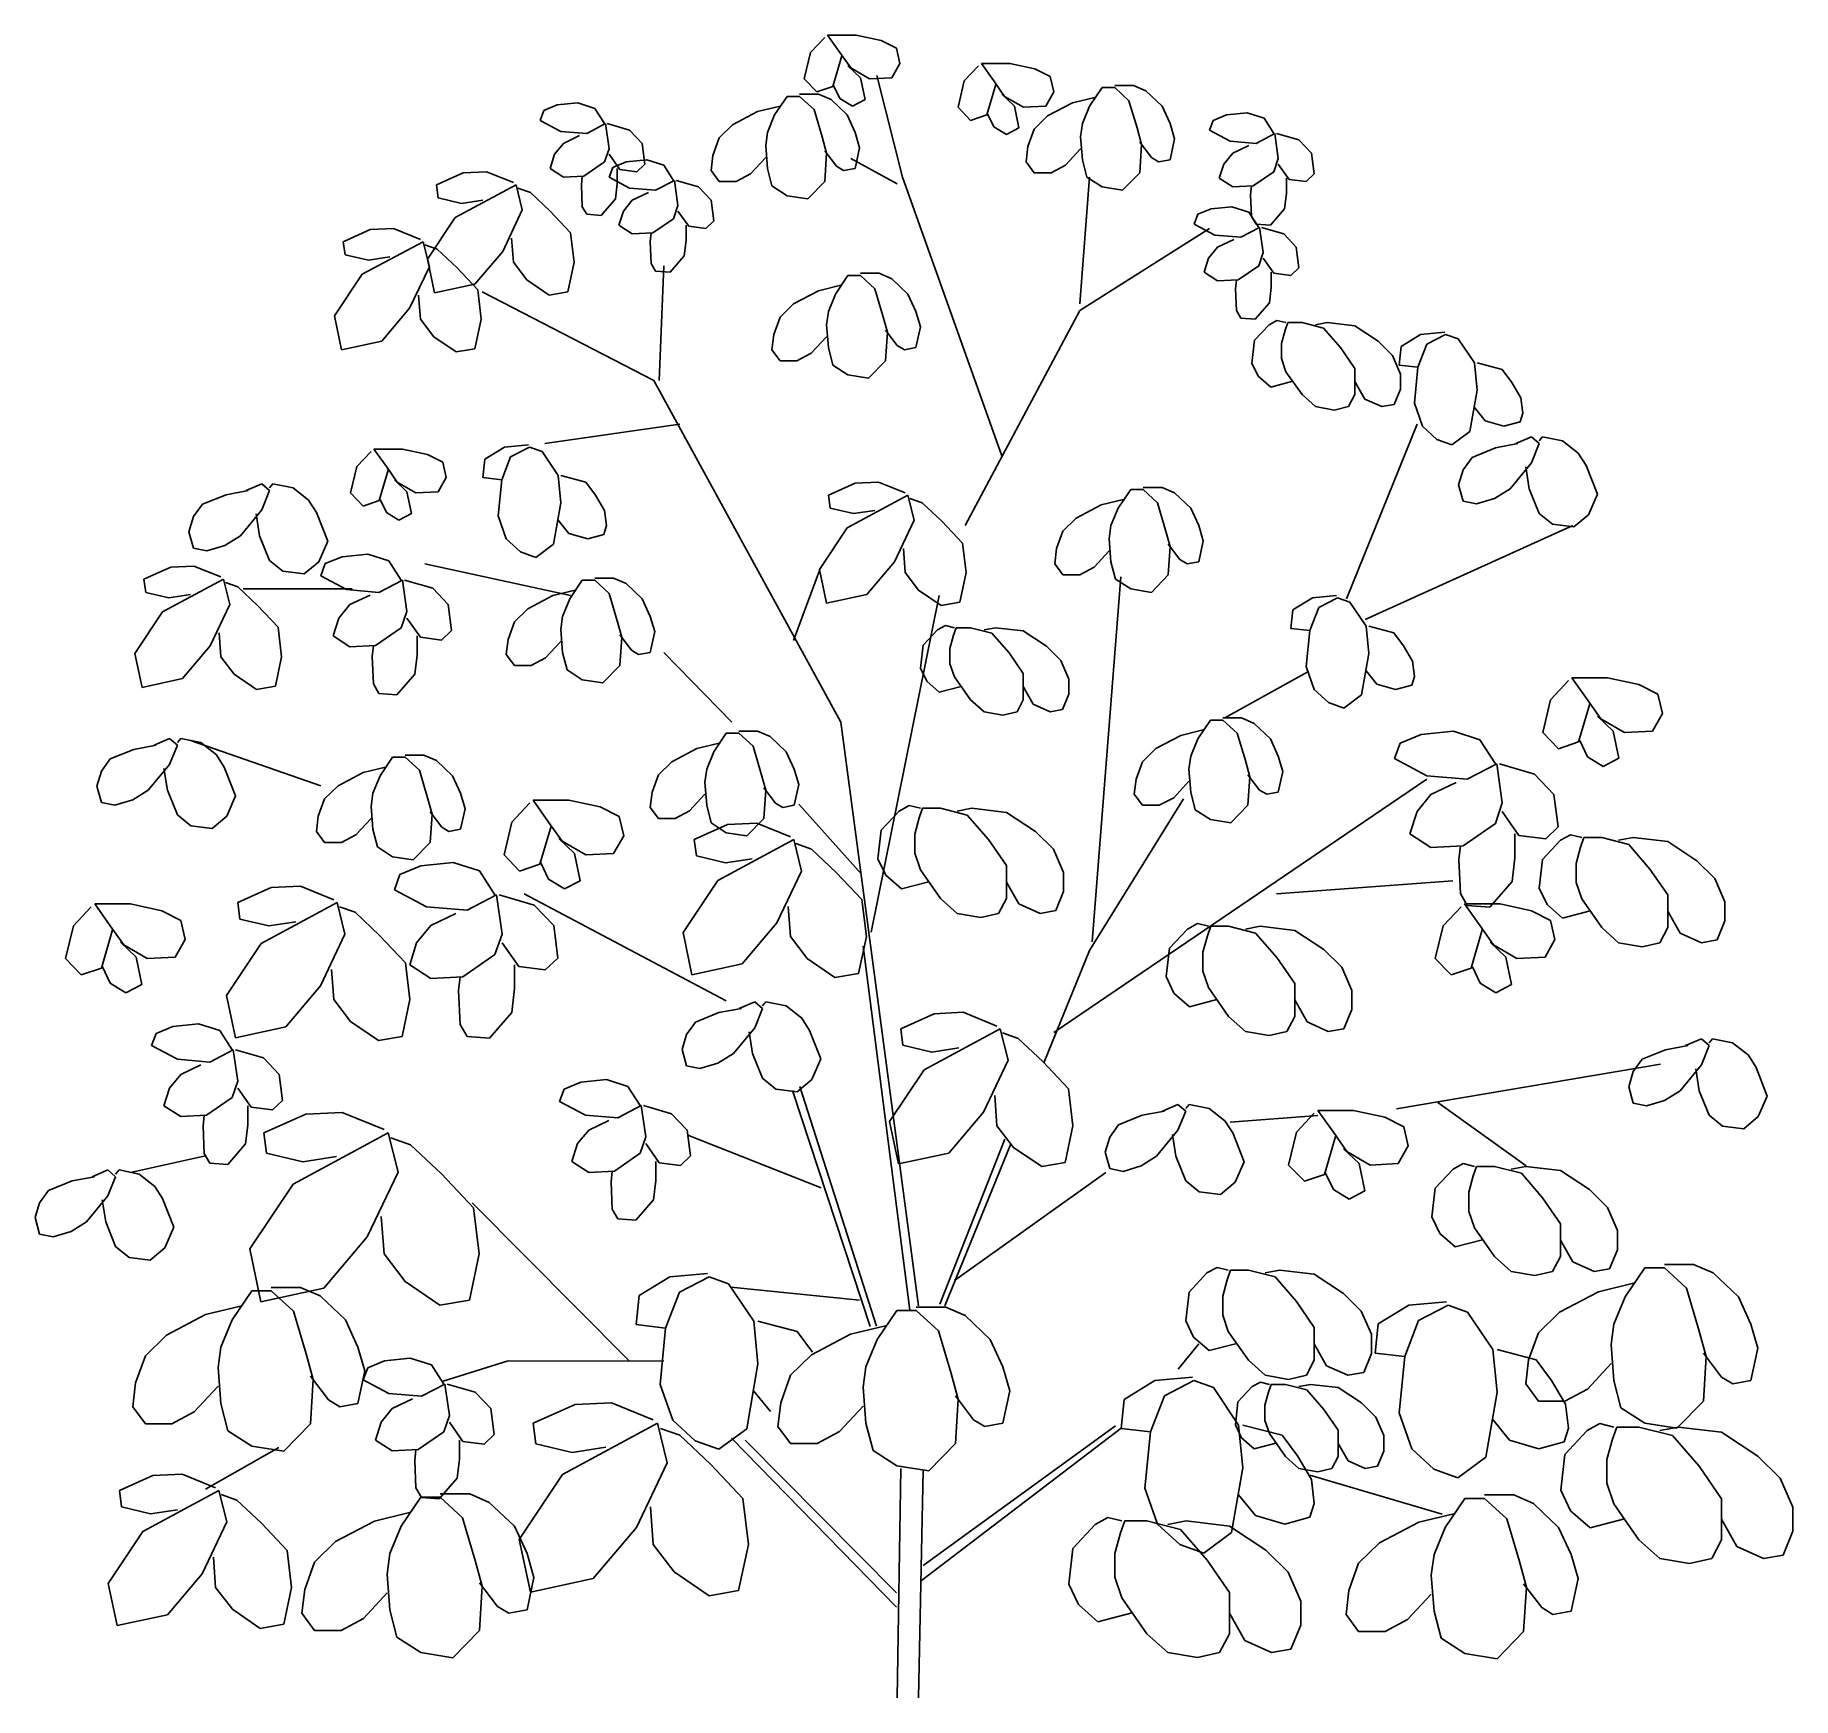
# Model space of a CAD drawing. Extents: x 589.38 to 590.42, y 443.44 to 444.42.
import ezdxf

# ---------------------------------------------------------------- set-up
doc = ezdxf.new("R2010")
doc.units = 0
doc.layers.get('0').update_dxf_attribs({"linetype": 'CONTINUOUS'})

msp = doc.modelspace()

# ---------------------------------------------------------------- linework, layer by layer
at = {"color": 0}
for p, q in [((589.8503, 444.4212), (589.8419, 444.4122)), ((589.8519, 444.4225), (589.8593, 444.4122)), ((589.8689, 444.4225), (589.8519, 444.4225)), ((589.8837, 444.4193), (589.8689, 444.4225)), ((589.8419, 444.4122), (589.8382, 444.3967)), ((589.8593, 444.4122), (589.8657, 444.4031)), ((589.8927, 444.4148), (589.8837, 444.4193)), ((589.8948, 444.4057), (589.8927, 444.4148)), ((589.8551, 444.3921), (589.8604, 444.4102)), ((589.8715, 444.3973), (589.8641, 444.4044)), ((589.8657, 444.4031), (589.8768, 444.3967)), ((589.89, 444.3973), (589.8948, 444.4057)), ((589.9414, 444.4044), (589.9329, 444.3954)), ((589.943, 444.4057), (589.9504, 444.3954)), ((589.9599, 444.4057), (589.943, 444.4057)), ((589.9747, 444.4025), (589.9599, 444.4057)), ((589.9837, 444.398), (589.9747, 444.4025)), ((589.8382, 444.3967), (589.8456, 444.3889)), ((589.8456, 444.3889), (589.8551, 444.3921)), ((589.8556, 444.3928), (589.8593, 444.385)), ((589.8742, 444.3844), (589.8715, 444.3973)), ((589.8768, 444.3967), (589.89, 444.3973)), ((589.8964, 444.3385), (589.8811, 444.3986)), ((589.9329, 444.3954), (589.9292, 444.3799)), ((589.9462, 444.3753), (589.9515, 444.3934)), ((589.9504, 444.3954), (589.9567, 444.3863)), ((589.9859, 444.3889), (589.9837, 444.398)), ((590.0145, 444.3915), (590.007, 444.3805)), ((590.0219, 444.3915), (590.0145, 444.3915)), ((590.0219, 444.3928), (590.033, 444.3928)), ((590.0303, 444.3837), (590.0219, 444.3915)), ((590.033, 444.3928), (590.0404, 444.3896)), ((590.0404, 444.3896), (590.0499, 444.3805)), ((589.6921, 444.3812), (589.6841, 444.3779)), ((589.7042, 444.3824), (589.6921, 444.3812)), ((589.7143, 444.3792), (589.7042, 444.3824)), ((589.7201, 444.3702), (589.7143, 444.3792)), ((589.8239, 444.3805), (589.8106, 444.3773)), ((589.8281, 444.3863), (589.8207, 444.3753)), ((589.8355, 444.3863), (589.8281, 444.3863)), ((589.8355, 444.3876), (589.8466, 444.3876)), ((589.844, 444.3786), (589.8355, 444.3863)), ((589.8466, 444.3876), (589.8541, 444.3844)), ((589.8541, 444.3844), (589.8636, 444.3753)), ((589.8593, 444.385), (589.8668, 444.3805)), ((589.8668, 444.3805), (589.8742, 444.3844)), ((589.9292, 444.3799), (589.9366, 444.3721)), ((589.9626, 444.3805), (589.9552, 444.3876)), ((589.9567, 444.3863), (589.9679, 444.3799)), ((589.9652, 444.3676), (589.9626, 444.3805)), ((589.9679, 444.3799), (589.9811, 444.3805)), ((589.9811, 444.3805), (589.9859, 444.3889)), ((589.997, 444.3824), (589.9822, 444.3747)), ((590.0102, 444.3857), (589.997, 444.3824)), ((590.007, 444.3805), (590.0028, 444.3702)), ((590.0351, 444.3676), (590.0303, 444.3837)), ((590.0499, 444.3805), (590.0547, 444.3702)), ((589.6841, 444.3779), (589.682, 444.3721)), ((589.682, 444.3721), (589.6942, 444.3656)), ((589.7095, 444.3643), (589.7207, 444.3702)), ((589.7207, 444.3702), (589.7228, 444.3553)), ((589.7217, 444.3702), (589.7349, 444.3663)), ((589.7958, 444.3695), (589.7879, 444.3618)), ((589.8106, 444.3773), (589.7958, 444.3695)), ((589.8207, 444.3753), (589.8165, 444.365)), ((589.8488, 444.3624), (589.844, 444.3786)), ((589.8636, 444.3753), (589.8683, 444.365)), ((589.9366, 444.3721), (589.9462, 444.3753)), ((589.9467, 444.376), (589.9504, 444.3682)), ((589.9822, 444.3747), (589.9742, 444.3669)), ((590.0028, 444.3702), (590.0017, 444.3624)), ((590.0547, 444.3702), (590.0573, 444.3611)), ((590.0801, 444.3721), (590.078, 444.3663)), ((590.088, 444.3753), (590.0801, 444.3721)), ((590.1002, 444.3766), (590.088, 444.3753)), ((590.1103, 444.3734), (590.1002, 444.3766)), ((590.1161, 444.3643), (590.1103, 444.3734)), ((589.6905, 444.3521), (589.6958, 444.3585)), ((589.6942, 444.3656), (589.7095, 444.3643)), ((589.6958, 444.3585), (589.7053, 444.3631)), ((589.7349, 444.3663), (589.7424, 444.3585)), ((589.7424, 444.3585), (589.7439, 444.3462)), ((589.7879, 444.3618), (589.7842, 444.3514)), ((589.8165, 444.365), (589.8154, 444.3572)), ((589.8514, 444.3527), (589.8488, 444.3624)), ((589.8683, 444.365), (589.871, 444.3559)), ((589.9504, 444.3682), (589.9578, 444.3637)), ((589.9578, 444.3637), (589.9652, 444.3676)), ((589.9742, 444.3669), (589.9705, 444.3566)), ((590.0017, 444.3624), (590.0028, 444.3488)), ((590.0377, 444.3579), (590.0351, 444.3676)), ((590.0436, 444.3501), (590.0367, 444.3592)), ((590.0573, 444.3611), (590.0547, 444.3488)), ((590.078, 444.3663), (590.0902, 444.3598)), ((590.0902, 444.3598), (590.1055, 444.3585)), ((590.1055, 444.3585), (590.1166, 444.3643)), ((590.1166, 444.3643), (590.1187, 444.3495)), ((590.1177, 444.3643), (590.1309, 444.3605)), ((590.1309, 444.3605), (590.1383, 444.3527)), ((589.6878, 444.3437), (589.6905, 444.3521)), ((589.7228, 444.3553), (589.7201, 444.3475)), ((589.7291, 444.343), (589.7228, 444.3521)), ((589.745, 444.3488), (589.7328, 444.3475)), ((589.7551, 444.3456), (589.745, 444.3488)), ((589.7842, 444.3514), (589.7831, 444.3424)), ((589.8064, 444.3404), (589.8154, 444.3501)), ((589.8154, 444.3572), (589.8165, 444.3437)), ((589.8572, 444.3449), (589.8503, 444.354)), ((589.8503, 444.3359), (589.8514, 444.3527)), ((589.8932, 444.3346), (589.8657, 444.3495)), ((589.871, 444.3559), (589.8683, 444.3437)), ((589.9705, 444.3566), (589.9695, 444.3475)), ((589.9927, 444.3456), (590.0017, 444.3553)), ((590.0028, 444.3488), (590.0055, 444.3385)), ((590.0367, 444.3411), (590.0377, 444.3579)), ((590.0478, 444.3475), (590.0436, 444.3501)), ((590.0547, 444.3488), (590.0478, 444.3475)), ((590.0864, 444.3462), (590.0917, 444.3527)), ((590.0917, 444.3527), (590.1013, 444.3572)), ((590.1187, 444.3495), (590.1161, 444.3417)), ((590.1383, 444.3527), (590.1399, 444.3404)), ((589.6365, 444.3411), (589.6206, 444.334)), ((589.6502, 444.3417), (589.6365, 444.3411)), ((589.6661, 444.3353), (589.6502, 444.3417)), ((589.6958, 444.3385), (589.6878, 444.3437)), ((589.7079, 444.3391), (589.6958, 444.3385)), ((589.7069, 444.3391), (589.7064, 444.334)), ((589.7201, 444.3475), (589.7079, 444.3391)), ((589.7249, 444.3443), (589.7228, 444.3385)), ((589.7228, 444.3385), (589.7349, 444.332)), ((589.7328, 444.3475), (589.7249, 444.3443)), ((589.7275, 444.3346), (589.7275, 444.3437)), ((589.7392, 444.3417), (589.7291, 444.343)), ((589.7439, 444.3462), (589.7392, 444.3417)), ((589.7609, 444.3365), (589.7551, 444.3456)), ((589.7831, 444.3424), (589.7879, 444.3359)), ((589.7979, 444.3359), (589.8064, 444.3404)), ((589.8165, 444.3437), (589.8191, 444.3333)), ((589.8615, 444.3424), (589.8572, 444.3449)), ((589.8683, 444.3437), (589.8615, 444.3424)), ((589.9552, 444.1736), (589.8964, 444.3385)), ((589.9695, 444.3475), (589.9742, 444.3411)), ((589.9742, 444.3411), (589.9843, 444.3411)), ((589.9843, 444.3411), (589.9927, 444.3456)), ((590.0012, 444.2635), (590.007, 444.3385)), ((590.0055, 444.3385), (590.0145, 444.3327)), ((590.0266, 444.3307), (590.0367, 444.3411)), ((590.0838, 444.3378), (590.0864, 444.3462)), ((590.0917, 444.3327), (590.0838, 444.3378)), ((590.1161, 444.3417), (590.1039, 444.3333)), ((590.1251, 444.3372), (590.1187, 444.3462)), ((590.1235, 444.3288), (590.1235, 444.3378)), ((590.1399, 444.3404), (590.1351, 444.3359)), ((589.6206, 444.334), (589.6217, 444.3262)), ((589.6677, 444.334), (589.6317, 444.3146)), ((589.6714, 444.3191), (589.6677, 444.334)), ((589.6762, 444.3294), (589.6688, 444.332)), ((589.6878, 444.3184), (589.6762, 444.3294)), ((589.7064, 444.334), (589.7069, 444.321)), ((589.7265, 444.3256), (589.7275, 444.3346)), ((589.7349, 444.332), (589.7503, 444.3307)), ((589.7365, 444.3249), (589.7461, 444.3294)), ((589.7503, 444.3307), (589.7614, 444.3365)), ((589.7614, 444.3365), (589.7635, 444.3217)), ((589.7625, 444.3365), (589.7757, 444.3327)), ((589.7757, 444.3327), (589.7831, 444.3249)), ((589.7879, 444.3359), (589.7979, 444.3359)), ((589.8191, 444.3333), (589.8281, 444.3275)), ((589.8281, 444.3275), (589.8403, 444.3256)), ((589.8403, 444.3256), (589.8503, 444.3359)), ((590.0145, 444.3327), (590.0266, 444.3307)), ((590.1039, 444.3333), (590.0917, 444.3327)), ((590.1029, 444.3333), (590.1023, 444.3281)), ((590.1023, 444.3281), (590.1029, 444.3152)), ((590.1224, 444.3197), (590.1235, 444.3288)), ((590.1351, 444.3359), (590.1251, 444.3372)), ((589.6217, 444.3262), (589.6354, 444.323)), ((589.6354, 444.323), (589.6481, 444.3249)), ((589.6598, 444.2945), (589.6714, 444.3191)), ((589.7, 444.3055), (589.6878, 444.3184)), ((589.7069, 444.321), (589.7095, 444.3165)), ((589.718, 444.3159), (589.7265, 444.3256)), ((589.7286, 444.31), (589.7312, 444.3184)), ((589.7312, 444.3184), (589.7365, 444.3249)), ((589.7635, 444.3217), (589.7609, 444.3139)), ((589.7699, 444.3094), (589.7635, 444.3184)), ((589.7831, 444.3249), (589.7847, 444.3126)), ((590.079, 444.3197), (590.0711, 444.3165)), ((590.0912, 444.321), (590.079, 444.3197)), ((590.1013, 444.3178), (590.0912, 444.321)), ((590.1071, 444.3087), (590.1013, 444.3178)), ((590.114, 444.31), (590.1224, 444.3197)), ((589.5814, 444.3075), (589.5655, 444.3003)), ((589.5952, 444.3081), (589.5814, 444.3075)), ((589.6111, 444.3016), (589.5952, 444.3081)), ((589.6317, 444.3146), (589.6153, 444.29)), ((589.7095, 444.3165), (589.718, 444.3159)), ((589.7365, 444.3049), (589.7286, 444.31)), ((589.7609, 444.3139), (589.7487, 444.3055)), ((589.7683, 444.301), (589.7683, 444.31)), ((589.7799, 444.3081), (589.7699, 444.3094)), ((589.7847, 444.3126), (589.7799, 444.3081)), ((590.0012, 444.2596), (590.078, 444.3081)), ((590.0711, 444.3165), (590.069, 444.3107)), ((590.069, 444.3107), (590.0812, 444.3042)), ((590.0965, 444.3029), (590.1076, 444.3087)), ((590.1029, 444.3152), (590.1055, 444.3107)), ((590.1055, 444.3107), (590.114, 444.31)), ((590.1076, 444.3087), (590.1097, 444.2939)), ((590.1087, 444.3087), (590.1219, 444.3049)), ((589.5655, 444.3003), (589.5666, 444.2926)), ((589.6127, 444.3003), (589.5767, 444.281)), ((589.6164, 444.2855), (589.6127, 444.3003)), ((589.6211, 444.2958), (589.6137, 444.2984)), ((589.6651, 444.3023), (589.6661, 444.2881)), ((589.7021, 444.2881), (589.7, 444.3055)), ((589.7487, 444.3055), (589.7365, 444.3049)), ((589.7476, 444.3055), (589.7471, 444.3003)), ((589.7471, 444.3003), (589.7476, 444.2874)), ((589.7672, 444.2919), (589.7683, 444.301)), ((590.0774, 444.2906), (590.0827, 444.2971)), ((590.0812, 444.3042), (590.0965, 444.3029)), ((590.0827, 444.2971), (590.0923, 444.3016)), ((590.1219, 444.3049), (590.1293, 444.2971)), ((590.1293, 444.2971), (590.1309, 444.2848)), ((589.5666, 444.2926), (589.5804, 444.2894)), ((589.5804, 444.2894), (589.5931, 444.2913)), ((589.6153, 444.29), (589.6195, 444.27)), ((589.6328, 444.2848), (589.6211, 444.2958)), ((589.6434, 444.2751), (589.6598, 444.2945)), ((589.6661, 444.2881), (589.6741, 444.2777)), ((589.6984, 444.2706), (589.7021, 444.2881)), ((589.7476, 444.2874), (589.7503, 444.2829)), ((589.7524, 444.2182), (589.7551, 444.2861)), ((589.7588, 444.2822), (589.7672, 444.2919)), ((590.0748, 444.2822), (590.0774, 444.2906)), ((590.1071, 444.2861), (590.0949, 444.2777)), ((590.1097, 444.2939), (590.1071, 444.2861)), ((590.1161, 444.2816), (590.1097, 444.2906)), ((589.5767, 444.281), (589.5603, 444.2564)), ((589.6047, 444.2609), (589.6164, 444.2855)), ((589.6195, 444.27), (589.6434, 444.2751)), ((589.645, 444.2719), (589.6328, 444.2848)), ((589.6741, 444.2777), (589.6873, 444.2687)), ((589.7503, 444.2829), (589.7588, 444.2822)), ((589.8641, 444.2803), (589.8567, 444.2693)), ((589.8715, 444.2803), (589.8641, 444.2803)), ((589.8715, 444.2816), (589.8826, 444.2816)), ((589.88, 444.2725), (589.8715, 444.2803)), ((589.8826, 444.2816), (589.89, 444.2784)), ((589.89, 444.2784), (589.8996, 444.2693)), ((590.0827, 444.2771), (590.0748, 444.2822)), ((590.0949, 444.2777), (590.0827, 444.2771)), ((590.0939, 444.2777), (590.0933, 444.2725)), ((590.1145, 444.2732), (590.1145, 444.2822)), ((590.1261, 444.2803), (590.1161, 444.2816)), ((590.1309, 444.2848), (590.1261, 444.2803)), ((589.61, 444.2687), (589.6111, 444.2544)), ((589.6471, 444.2544), (589.645, 444.2719)), ((589.7492, 444.2182), (589.6476, 444.2706)), ((589.6873, 444.2687), (589.6984, 444.2706)), ((589.8466, 444.2713), (589.8318, 444.2635)), ((589.8599, 444.2745), (589.8466, 444.2713)), ((589.8567, 444.2693), (589.8525, 444.259)), ((589.8848, 444.2564), (589.88, 444.2725)), ((589.8996, 444.2693), (589.9043, 444.259)), ((590.0933, 444.2725), (590.0939, 444.2596)), ((590.1134, 444.2641), (590.1145, 444.2732)), ((589.5603, 444.2564), (589.5645, 444.2363)), ((589.5883, 444.2415), (589.6047, 444.2609)), ((589.6111, 444.2544), (589.619, 444.2441)), ((589.6434, 444.237), (589.6471, 444.2544)), ((589.8239, 444.2557), (589.8202, 444.2454)), ((589.8318, 444.2635), (589.8239, 444.2557)), ((589.8525, 444.259), (589.8514, 444.2512)), ((589.8874, 444.2467), (589.8848, 444.2564)), ((589.9043, 444.259), (589.907, 444.2499)), ((589.9335, 444.1323), (590.0012, 444.2596)), ((590.0939, 444.2596), (590.0965, 444.2551)), ((590.0965, 444.2551), (590.105, 444.2544)), ((590.105, 444.2544), (590.1134, 444.2641)), ((589.619, 444.2441), (589.6322, 444.2351)), ((589.8202, 444.2454), (589.8191, 444.2363)), ((589.8424, 444.2344), (589.8514, 444.2441)), ((589.8514, 444.2512), (589.8525, 444.2376)), ((589.8932, 444.2389), (589.8863, 444.248)), ((589.8863, 444.2299), (589.8874, 444.2467)), ((589.907, 444.2499), (589.9043, 444.2376)), ((590.1132, 444.2511), (590.1047, 444.2421)), ((590.1132, 444.2511), (590.1179, 444.2537)), ((590.1179, 444.2537), (590.1232, 444.2524)), ((590.1227, 444.2479), (590.1206, 444.2401)), ((590.1243, 444.2524), (590.1227, 444.2479)), ((590.1328, 444.2524), (590.1243, 444.2524)), ((590.1455, 444.2492), (590.1328, 444.2524)), ((590.1407, 444.2511), (590.1476, 444.2524)), ((590.1555, 444.2376), (590.1455, 444.2492)), ((590.1476, 444.2524), (590.164, 444.2505)), ((590.164, 444.2505), (590.1777, 444.2414)), ((590.2029, 444.2454), (590.1913, 444.2383)), ((590.2172, 444.2467), (590.2029, 444.2454)), ((590.2177, 444.2454), (590.2066, 444.2396)), ((590.2251, 444.2428), (590.2177, 444.2454)), ((589.5645, 444.2363), (589.5883, 444.2415)), ((589.6322, 444.2351), (589.6434, 444.237)), ((589.8191, 444.2363), (589.8239, 444.2299)), ((589.8339, 444.2299), (589.8424, 444.2344)), ((589.8525, 444.2376), (589.8551, 444.2273)), ((589.8975, 444.2363), (589.8932, 444.2389)), ((589.9043, 444.2376), (589.8975, 444.2363)), ((590.1047, 444.2421), (590.1031, 444.2285)), ((590.1206, 444.2401), (590.1206, 444.2311)), ((590.164, 444.2253), (590.1555, 444.2376)), ((590.1777, 444.2414), (590.1862, 444.233)), ((590.1913, 444.2383), (590.1902, 444.2273)), ((590.2066, 444.2396), (590.2013, 444.226)), ((590.2347, 444.2286), (590.2251, 444.2428)), ((589.8239, 444.2299), (589.8339, 444.2299)), ((589.8551, 444.2273), (589.8641, 444.2215)), ((589.8763, 444.2195), (589.8863, 444.2299)), ((590.1031, 444.2285), (590.1068, 444.2208)), ((590.1206, 444.2311), (590.1232, 444.2233)), ((590.1232, 444.2233), (590.1328, 444.2098)), ((590.164, 444.2098), (590.164, 444.2253)), ((590.1862, 444.233), (590.191, 444.222)), ((590.1902, 444.2273), (590.2013, 444.226)), ((590.2013, 444.226), (590.1992, 444.2047)), ((590.2363, 444.2124), (590.2347, 444.2286)), ((590.2363, 444.2286), (590.2511, 444.2247)), ((590.2511, 444.2247), (590.2569, 444.217)), ((589.8599, 444.0159), (589.7492, 444.2182)), ((589.8641, 444.2215), (589.8763, 444.2195)), ((590.1068, 444.2208), (590.1142, 444.2143)), ((590.1142, 444.2143), (590.1272, 444.2177)), ((590.1698, 444.2072), (590.164, 444.2175)), ((590.191, 444.213), (590.1873, 444.2039)), ((590.191, 444.222), (590.191, 444.213)), ((590.2569, 444.217), (590.2622, 444.2079)), ((590.1328, 444.2098), (590.1407, 444.2027)), ((590.1407, 444.2027), (590.1518, 444.2007)), ((590.1518, 444.2007), (590.1603, 444.2027)), ((590.1603, 444.2027), (590.164, 444.2098)), ((590.1799, 444.2027), (590.1698, 444.2072)), ((590.1873, 444.2039), (590.1799, 444.2027)), ((590.1992, 444.2047), (590.204, 444.1911)), ((590.232, 444.1879), (590.2363, 444.2124)), ((590.2622, 444.2079), (590.2633, 444.1989)), ((589.7646, 444.1924), (589.6847, 444.1808)), ((590.159, 444.089), (590.2008, 444.1924)), ((590.241, 444.1943), (590.2347, 444.2021)), ((590.2521, 444.1911), (590.241, 444.1943)), ((590.2617, 444.1937), (590.2521, 444.1911)), ((590.2633, 444.1989), (590.2617, 444.1937)), ((590.204, 444.1911), (590.2124, 444.1833)), ((590.2124, 444.1833), (590.2214, 444.1801)), ((590.2214, 444.1801), (590.232, 444.1879)), ((590.2684, 444.1848), (590.2592, 444.1808)), ((590.273, 444.1808), (590.2684, 444.1848)), ((590.275, 444.1848), (590.273, 444.1824)), ((590.2869, 444.1824), (590.275, 444.1848)), ((590.2962, 444.1751), (590.2869, 444.1824)), ((589.582, 444.1762), (589.5735, 444.1672)), ((589.5835, 444.1775), (589.591, 444.1672)), ((589.6005, 444.1775), (589.5835, 444.1775)), ((589.6153, 444.1743), (589.6005, 444.1775)), ((589.6243, 444.1698), (589.6153, 444.1743)), ((589.6492, 444.1717), (589.6481, 444.1607)), ((589.6608, 444.1788), (589.6492, 444.1717)), ((589.6645, 444.173), (589.6592, 444.1594)), ((589.6751, 444.1801), (589.6608, 444.1788)), ((589.6757, 444.1788), (589.6645, 444.173)), ((589.6831, 444.1762), (589.6757, 444.1788)), ((589.6926, 444.162), (589.6831, 444.1762)), ((590.2333, 444.1727), (590.2281, 444.1654)), ((590.2472, 444.1783), (590.2333, 444.1727)), ((590.2605, 444.1808), (590.2472, 444.1783)), ((590.2684, 444.1694), (590.273, 444.1808)), ((590.3008, 444.1678), (590.2962, 444.1751)), ((589.5735, 444.1672), (589.5698, 444.1517)), ((589.5867, 444.1471), (589.592, 444.1652)), ((589.591, 444.1672), (589.5973, 444.1581)), ((589.6264, 444.1607), (589.6243, 444.1698)), ((589.6942, 444.1458), (589.6926, 444.162)), ((589.6942, 444.162), (589.709, 444.1581)), ((590.2281, 444.1654), (590.2254, 444.1565)), ((590.2558, 444.1541), (590.2684, 444.1694)), ((590.2651, 444.167), (590.2671, 444.1541)), ((590.3075, 444.1509), (590.3008, 444.1678)), ((589.4961, 444.1505), (589.4822, 444.1449)), ((589.5093, 444.153), (589.4961, 444.1505)), ((589.5172, 444.157), (589.508, 444.153)), ((589.5219, 444.153), (589.5172, 444.157)), ((589.5172, 444.1416), (589.5219, 444.153)), ((589.5239, 444.157), (589.5219, 444.1546)), ((589.5358, 444.1546), (589.5239, 444.157)), ((589.545, 444.1473), (589.5358, 444.1546)), ((589.5698, 444.1517), (589.5772, 444.1439)), ((589.6031, 444.1523), (589.5957, 444.1594)), ((589.5973, 444.1581), (589.6084, 444.1517)), ((589.6058, 444.1394), (589.6031, 444.1523)), ((589.6084, 444.1517), (589.6217, 444.1523)), ((589.6217, 444.1523), (589.6264, 444.1607)), ((589.6481, 444.1607), (589.6592, 444.1594)), ((589.6592, 444.1594), (589.6571, 444.1381)), ((589.709, 444.1581), (589.7148, 444.1504)), ((589.7148, 444.1504), (589.7201, 444.1413)), ((589.8683, 444.1575), (589.8525, 444.1504)), ((589.8525, 444.1504), (589.8535, 444.1426)), ((589.8996, 444.1504), (589.8636, 444.131)), ((589.8821, 444.1581), (589.8683, 444.1575)), ((589.898, 444.1517), (589.8821, 444.1581)), ((589.9033, 444.1355), (589.8996, 444.1504)), ((590.0314, 444.1536), (590.024, 444.1426)), ((590.0388, 444.1536), (590.0314, 444.1536)), ((590.0388, 444.1549), (590.0499, 444.1549)), ((590.0473, 444.1458), (590.0388, 444.1536)), ((590.0499, 444.1549), (590.0573, 444.1517)), ((590.0573, 444.1517), (590.0669, 444.1426)), ((590.2254, 444.1565), (590.2281, 444.1468)), ((590.2466, 444.1484), (590.2558, 444.1541)), ((590.2671, 444.1541), (590.273, 444.1395)), ((590.3022, 444.1387), (590.3075, 444.1509)), ((589.4822, 444.1449), (589.4769, 444.1376)), ((589.5047, 444.1263), (589.5172, 444.1416)), ((589.5497, 444.14), (589.545, 444.1473)), ((589.5563, 444.1231), (589.5497, 444.14)), ((589.5772, 444.1439), (589.5867, 444.1471)), ((589.5873, 444.1478), (589.591, 444.14)), ((589.591, 444.14), (589.5984, 444.1355)), ((589.6899, 444.1213), (589.6942, 444.1458)), ((589.7201, 444.1413), (589.7212, 444.1323)), ((589.8535, 444.1426), (589.8673, 444.1394)), ((589.8673, 444.1394), (589.88, 444.1413)), ((589.908, 444.1458), (589.9006, 444.1484)), ((589.9197, 444.1349), (589.908, 444.1458)), ((590.0139, 444.1446), (589.9991, 444.1368)), ((590.0272, 444.1478), (590.0139, 444.1446)), ((590.024, 444.1426), (590.0197, 444.1323)), ((590.052, 444.1297), (590.0473, 444.1458)), ((590.0669, 444.1426), (590.0716, 444.1323)), ((590.2281, 444.1468), (590.236, 444.1452)), ((590.236, 444.1452), (590.2466, 444.1484)), ((589.4769, 444.1376), (589.4742, 444.1287)), ((589.5139, 444.1392), (589.5159, 444.1263)), ((589.5984, 444.1355), (589.6058, 444.1394)), ((589.6571, 444.1381), (589.6619, 444.1245)), ((589.6989, 444.1277), (589.6926, 444.1355)), ((589.7212, 444.1323), (589.7196, 444.1271)), ((589.8636, 444.131), (589.8472, 444.1064)), ((589.8916, 444.1109), (589.9033, 444.1355)), ((589.9319, 444.1219), (589.9197, 444.1349)), ((589.9991, 444.1368), (589.9912, 444.129)), ((590.0197, 444.1323), (590.0187, 444.1245)), ((590.0547, 444.12), (590.052, 444.1297)), ((590.0716, 444.1323), (590.0743, 444.1232)), ((590.1701, 444.0767), (590.2929, 444.1323)), ((590.273, 444.1395), (590.281, 444.1331)), ((590.281, 444.1331), (590.2936, 444.1315)), ((590.2936, 444.1315), (590.3022, 444.1387)), ((589.4742, 444.1287), (589.4769, 444.119)), ((589.4848, 444.1174), (589.4954, 444.1206)), ((589.4954, 444.1206), (589.5047, 444.1263)), ((589.5159, 444.1263), (589.5219, 444.1117)), ((589.551, 444.1109), (589.5563, 444.1231)), ((589.6619, 444.1245), (589.6704, 444.1168)), ((589.6794, 444.1135), (589.6899, 444.1213)), ((589.7101, 444.1245), (589.6989, 444.1277)), ((589.7196, 444.1271), (589.7101, 444.1245)), ((589.934, 444.1045), (589.9319, 444.1219)), ((589.9912, 444.129), (589.9875, 444.1187)), ((590.0187, 444.1245), (590.0197, 444.1109)), ((590.0605, 444.1122), (590.0536, 444.1213)), ((590.0536, 444.1032), (590.0547, 444.12)), ((590.0743, 444.1232), (590.0716, 444.1109)), ((589.4769, 444.119), (589.4848, 444.1174)), ((589.5219, 444.1117), (589.5298, 444.1053)), ((589.5424, 444.1037), (589.551, 444.1109)), ((589.5548, 444.1098), (589.5522, 444.1025)), ((589.5648, 444.1139), (589.5548, 444.1098)), ((589.58, 444.1155), (589.5648, 444.1139)), ((589.5925, 444.1114), (589.58, 444.1155)), ((589.5998, 444.1001), (589.5925, 444.1114)), ((589.7, 444.0909), (589.6137, 444.1096)), ((589.6704, 444.1168), (589.6794, 444.1135)), ((589.8752, 444.0915), (589.8916, 444.1109)), ((589.8969, 444.1187), (589.898, 444.1045)), ((589.9875, 444.1187), (589.9864, 444.1096)), ((589.9864, 444.1096), (589.9912, 444.1032)), ((590.0097, 444.1077), (590.0187, 444.1174)), ((590.0197, 444.1109), (590.0224, 444.1006)), ((590.0647, 444.1096), (590.0605, 444.1122)), ((590.0716, 444.1109), (590.0647, 444.1096)), ((589.4634, 444.1077), (589.4475, 444.1006)), ((589.4475, 444.1006), (589.4486, 444.0928)), ((589.4946, 444.1006), (589.4586, 444.0812)), ((589.4771, 444.1084), (589.4634, 444.1077)), ((589.493, 444.1019), (589.4771, 444.1084)), ((589.4983, 444.0857), (589.4946, 444.1006)), ((589.5031, 444.0961), (589.4957, 444.0987)), ((589.5298, 444.1053), (589.5424, 444.1037)), ((589.5522, 444.1025), (589.5674, 444.0945)), ((589.5866, 444.0928), (589.6005, 444.1001)), ((589.6005, 444.1001), (589.6031, 444.0815)), ((589.6018, 444.1001), (589.6184, 444.0953)), ((589.7069, 444.1), (589.6995, 444.089)), ((589.7143, 444.1), (589.7069, 444.1)), ((589.7143, 444.1012), (589.7254, 444.1012)), ((589.7228, 444.0922), (589.7143, 444.1)), ((589.7254, 444.1012), (589.7328, 444.098)), ((589.8318, 444.0644), (589.8472, 444.1058)), ((589.8472, 444.1064), (589.8514, 444.0864)), ((589.898, 444.1045), (589.9059, 444.0941)), ((589.9303, 444.087), (589.934, 444.1045)), ((589.9912, 444.1032), (590.0012, 444.1032)), ((590.0012, 444.1032), (590.0097, 444.1077)), ((590.0086, 443.886), (590.0256, 444.1019)), ((590.0224, 444.1006), (590.0314, 444.0948)), ((590.0436, 444.0928), (590.0536, 444.1032)), ((589.4486, 444.0928), (589.4623, 444.0896)), ((589.4623, 444.0896), (589.475, 444.0915)), ((589.5147, 444.0851), (589.5031, 444.0961)), ((589.5708, 444.0948), (589.5063, 444.0948)), ((589.5674, 444.0945), (589.5866, 444.0928)), ((589.5694, 444.0856), (589.5813, 444.0912)), ((589.6184, 444.0953), (589.6276, 444.0856)), ((589.6894, 444.0909), (589.6746, 444.0831)), ((589.7027, 444.0941), (589.6894, 444.0909)), ((589.6995, 444.089), (589.6952, 444.0786)), ((589.7275, 444.076), (589.7228, 444.0922)), ((589.7328, 444.098), (589.7424, 444.089)), ((589.7424, 444.089), (589.7471, 444.0786)), ((589.8514, 444.0864), (589.8752, 444.0915)), ((589.8779, 443.8918), (589.9181, 444.0909)), ((589.9059, 444.0941), (589.9192, 444.0851)), ((590.0314, 444.0948), (590.0436, 444.0928)), ((590.1389, 444.0896), (590.1272, 444.0825)), ((590.1531, 444.0909), (590.1389, 444.0896)), ((590.1537, 444.0896), (590.1426, 444.0838)), ((590.1611, 444.087), (590.1537, 444.0896)), ((589.4586, 444.0812), (589.4422, 444.0566)), ((589.4867, 444.0612), (589.4983, 444.0857)), ((589.5269, 444.0722), (589.5147, 444.0851)), ((589.5628, 444.0775), (589.5694, 444.0856)), ((589.6031, 444.0815), (589.5998, 444.0718)), ((589.6276, 444.0856), (589.6296, 444.0702)), ((589.6746, 444.0831), (589.6667, 444.0754)), ((589.6952, 444.0786), (589.6942, 444.0709)), ((589.7471, 444.0786), (589.7498, 444.0696)), ((589.9192, 444.0851), (589.9303, 444.087)), ((590.1272, 444.0825), (590.1261, 444.0715)), ((590.1426, 444.0838), (590.1373, 444.0702)), ((590.1706, 444.0728), (590.1611, 444.087)), ((589.492, 444.0689), (589.493, 444.0547)), ((589.529, 444.0547), (589.5269, 444.0722)), ((589.5595, 444.067), (589.5628, 444.0775)), ((589.5998, 444.0718), (589.5846, 444.0613)), ((589.6111, 444.0662), (589.6031, 444.0775)), ((589.6296, 444.0702), (589.6236, 444.0646)), ((589.6667, 444.0754), (589.663, 444.065)), ((589.6942, 444.0709), (589.6952, 444.0573)), ((589.7302, 444.0663), (589.7275, 444.076)), ((589.736, 444.0586), (589.7291, 444.0676)), ((589.7498, 444.0696), (589.7471, 444.0573)), ((589.917, 444.0706), (589.9086, 444.0615)), ((589.917, 444.0706), (589.9218, 444.0732)), ((589.9218, 444.0732), (589.9271, 444.0719)), ((589.9266, 444.0674), (589.9244, 444.0596)), ((589.9281, 444.0719), (589.9266, 444.0674)), ((589.9366, 444.0719), (589.9281, 444.0719)), ((589.9493, 444.0687), (589.9366, 444.0719)), ((589.9446, 444.0706), (589.9514, 444.0719)), ((589.9594, 444.057), (589.9493, 444.0687)), ((589.9514, 444.0719), (589.9678, 444.07)), ((589.9678, 444.07), (589.9816, 444.0609)), ((590.1261, 444.0715), (590.1373, 444.0702)), ((590.1373, 444.0702), (590.1351, 444.0489)), ((590.1722, 444.0566), (590.1706, 444.0728)), ((590.1722, 444.0728), (590.187, 444.0689)), ((590.187, 444.0689), (590.1928, 444.0612)), ((589.4703, 444.0418), (589.4867, 444.0612)), ((589.5694, 444.0605), (589.5595, 444.067)), ((589.5846, 444.0613), (589.5694, 444.0605)), ((589.5833, 444.0613), (589.5826, 444.0549)), ((589.6091, 444.0557), (589.6091, 444.067)), ((589.6236, 444.0646), (589.6111, 444.0662)), ((589.663, 444.065), (589.6619, 444.056)), ((589.6852, 444.0541), (589.6942, 444.0638)), ((589.6952, 444.0573), (589.6979, 444.0469)), ((589.7291, 444.0495), (589.7302, 444.0663)), ((589.7402, 444.056), (589.736, 444.0586)), ((589.7471, 444.0573), (589.7402, 444.056)), ((589.7953, 444.0159), (589.7551, 444.0573)), ((589.9086, 444.0615), (589.907, 444.048)), ((589.9244, 444.0596), (589.9244, 444.0506)), ((589.9678, 444.0447), (589.9594, 444.057)), ((589.9816, 444.0609), (589.9901, 444.0525)), ((590.1928, 444.0612), (590.1981, 444.0521)), ((589.4422, 444.0566), (589.4464, 444.0366)), ((589.493, 444.0547), (589.501, 444.0444)), ((589.5253, 444.0372), (589.529, 444.0547)), ((589.5826, 444.0549), (589.5833, 444.0387)), ((589.6078, 444.0444), (589.6091, 444.0557)), ((589.6619, 444.056), (589.6667, 444.0495)), ((589.6667, 444.0495), (589.6767, 444.0495)), ((589.6767, 444.0495), (589.6852, 444.0541)), ((589.6979, 444.0469), (589.7069, 444.0411)), ((589.7191, 444.0392), (589.7291, 444.0495)), ((589.907, 444.048), (589.9107, 444.0402)), ((589.9244, 444.0506), (589.9271, 444.0428)), ((589.9901, 444.0525), (589.9948, 444.0415)), ((590.1351, 444.0489), (590.1399, 444.0353)), ((590.168, 444.0321), (590.1722, 444.0566)), ((590.1981, 444.0521), (590.1992, 444.0431)), ((589.4464, 444.0366), (589.4703, 444.0418)), ((589.501, 444.0444), (589.5142, 444.0353)), ((589.5142, 444.0353), (589.5253, 444.0372)), ((589.5833, 444.0387), (589.5866, 444.033)), ((589.5972, 444.0322), (589.6078, 444.0444)), ((589.7069, 444.0411), (589.7191, 444.0392)), ((589.9107, 444.0402), (589.9181, 444.0338)), ((589.9181, 444.0338), (589.9311, 444.0371)), ((589.9271, 444.0428), (589.9366, 444.0292)), ((589.9678, 444.0292), (589.9678, 444.0447)), ((589.9737, 444.0266), (589.9678, 444.037)), ((589.9948, 444.0415), (589.9948, 444.0325)), ((590.087, 444.0185), (590.1362, 444.0457)), ((590.177, 444.0385), (590.1706, 444.0463)), ((590.1881, 444.0353), (590.177, 444.0385)), ((590.1976, 444.0379), (590.1881, 444.0353)), ((590.1992, 444.0431), (590.1976, 444.0379)), ((590.2904, 444.0406), (590.2798, 444.0293)), ((590.3135, 444.0423), (590.2924, 444.0423)), ((590.2924, 444.0423), (590.3016, 444.0293)), ((590.3321, 444.0382), (590.3135, 444.0423)), ((590.3433, 444.0326), (590.3321, 444.0382)), ((589.5866, 444.033), (589.5972, 444.0322)), ((589.9366, 444.0292), (589.9446, 444.0221)), ((589.9641, 444.0221), (589.9678, 444.0292)), ((589.9837, 444.0221), (589.9737, 444.0266)), ((589.9948, 444.0325), (589.9911, 444.0234)), ((590.1399, 444.0353), (590.1484, 444.0276)), ((590.1484, 444.0276), (590.1574, 444.0243)), ((590.1574, 444.0243), (590.168, 444.0321)), ((590.2798, 444.0293), (590.2752, 444.0099)), ((590.2963, 444.0043), (590.303, 444.0269)), ((590.3016, 444.0293), (590.3096, 444.018)), ((590.346, 444.0212), (590.3433, 444.0326)), ((589.9059, 443.6707), (589.8599, 444.0159)), ((589.9446, 444.0221), (589.9557, 444.0202)), ((589.9557, 444.0202), (589.9641, 444.0221)), ((589.9911, 444.0234), (589.9837, 444.0221)), ((590.0785, 444.0172), (590.0711, 444.0062)), ((590.0859, 444.0172), (590.0785, 444.0172)), ((590.0859, 444.0185), (590.097, 444.0185)), ((590.0944, 444.0095), (590.0859, 444.0172)), ((590.097, 444.0185), (590.1044, 444.0153)), ((590.1044, 444.0153), (590.114, 444.0062)), ((590.3169, 444.0107), (590.3076, 444.0196)), ((590.3096, 444.018), (590.3235, 444.0099)), ((590.34, 444.0107), (590.346, 444.0212)), ((589.4627, 444.0064), (589.4535, 444.0023)), ((589.4673, 444.0023), (589.4627, 444.0064)), ((589.4693, 444.0064), (589.4673, 444.004)), ((589.4812, 444.004), (589.4693, 444.0064)), ((589.5523, 443.9784), (589.4756, 444.0049)), ((589.7921, 444.0095), (589.7847, 443.9985)), ((589.7995, 444.0095), (589.7921, 444.0095)), ((589.7995, 444.0107), (589.8106, 444.0107)), ((589.808, 444.0017), (589.7995, 444.0095)), ((589.8106, 444.0107), (589.8181, 444.0075)), ((589.8181, 444.0075), (589.8276, 443.9985)), ((590.061, 444.0082), (590.0462, 444.0004)), ((590.0743, 444.0114), (590.061, 444.0082)), ((590.0711, 444.0062), (590.0669, 443.9959)), ((590.0992, 443.9933), (590.0944, 444.0095)), ((590.114, 444.0062), (590.1187, 443.9959)), ((590.2032, 444.0086), (590.1908, 444.0035)), ((590.2223, 444.0106), (590.2032, 444.0086)), ((590.238, 444.0055), (590.2223, 444.0106)), ((590.2471, 443.9914), (590.238, 444.0055)), ((590.2752, 444.0099), (590.2844, 444.0002)), ((590.297, 444.0051), (590.3016, 443.9954)), ((590.3202, 443.9946), (590.3169, 444.0107)), ((590.3235, 444.0099), (590.34, 444.0107)), ((589.4415, 443.9999), (589.4276, 443.9943)), ((589.4548, 444.0023), (589.4415, 443.9999)), ((589.4627, 443.991), (589.4673, 444.0023)), ((589.4905, 443.9967), (589.4812, 444.004)), ((589.4951, 443.9894), (589.4905, 443.9967)), ((589.5947, 443.9952), (589.5873, 443.9842)), ((589.6021, 443.9952), (589.5947, 443.9952)), ((589.6021, 443.9965), (589.6132, 443.9965)), ((589.6105, 443.9875), (589.6021, 443.9952)), ((589.6132, 443.9965), (589.6206, 443.9933)), ((589.7746, 444.0004), (589.7598, 443.9926)), ((589.7879, 444.0036), (589.7746, 444.0004)), ((589.7847, 443.9985), (589.7805, 443.9881)), ((589.8128, 443.9855), (589.808, 444.0017)), ((589.8276, 443.9985), (589.8323, 443.9881)), ((590.0462, 444.0004), (590.0383, 443.9926)), ((590.0669, 443.9959), (590.0658, 443.9881)), ((590.1187, 443.9959), (590.1214, 443.9868)), ((590.1908, 444.0035), (590.1875, 443.9944)), ((590.1875, 443.9944), (590.2065, 443.9843)), ((590.2844, 444.0002), (590.2963, 444.0043)), ((590.3016, 443.9954), (590.3109, 443.9897)), ((590.3109, 443.9897), (590.3202, 443.9946)), ((589.4224, 443.987), (589.4197, 443.9781)), ((589.4276, 443.9943), (589.4224, 443.987)), ((589.4501, 443.9757), (589.4627, 443.991)), ((589.4594, 443.9886), (589.4614, 443.9757)), ((589.5018, 443.9724), (589.4951, 443.9894)), ((589.5772, 443.9862), (589.5624, 443.9784)), ((589.5904, 443.9894), (589.5772, 443.9862)), ((589.5873, 443.9842), (589.583, 443.9739)), ((589.6153, 443.9713), (589.6105, 443.9875)), ((589.6206, 443.9933), (589.6301, 443.9842)), ((589.6301, 443.9842), (589.6349, 443.9739)), ((589.7519, 443.9849), (589.7482, 443.9745)), ((589.7598, 443.9926), (589.7519, 443.9849)), ((589.7805, 443.9881), (589.7794, 443.9804)), ((589.8154, 443.9758), (589.8128, 443.9855)), ((589.8323, 443.9881), (589.835, 443.9791)), ((590.0383, 443.9926), (590.0346, 443.9823)), ((590.0658, 443.9881), (590.0669, 443.9745)), ((590.1018, 443.9836), (590.0992, 443.9933)), ((590.1076, 443.9758), (590.1007, 443.9849)), ((590.1214, 443.9868), (590.1187, 443.9745)), ((590.2065, 443.9843), (590.2305, 443.9823)), ((590.2305, 443.9823), (590.2479, 443.9914)), ((590.2479, 443.9914), (590.2512, 443.9682)), ((590.2496, 443.9914), (590.2702, 443.9853)), ((590.2702, 443.9853), (590.2818, 443.9732)), ((589.4197, 443.9781), (589.4224, 443.9684)), ((589.4409, 443.97), (589.4501, 443.9757)), ((589.4614, 443.9757), (589.4673, 443.9611)), ((589.5624, 443.9784), (589.5544, 443.9707)), ((589.583, 443.9739), (589.582, 443.9661)), ((589.6349, 443.9739), (589.6375, 443.9648)), ((589.7482, 443.9745), (589.7471, 443.9655)), ((589.7794, 443.9804), (589.7805, 443.9668)), ((589.8212, 443.9681), (589.8143, 443.9771)), ((589.8143, 443.959), (589.8154, 443.9758)), ((589.835, 443.9791), (589.8323, 443.9668)), ((589.9859, 443.8323), (590.2066, 443.9823)), ((590.0346, 443.9823), (590.0335, 443.9733)), ((590.0568, 443.9713), (590.0658, 443.981)), ((590.0669, 443.9745), (590.0695, 443.9642)), ((590.1007, 443.9668), (590.1018, 443.9836)), ((590.1119, 443.9733), (590.1076, 443.9758)), ((590.1187, 443.9745), (590.1119, 443.9733)), ((590.209, 443.9732), (590.2239, 443.9803)), ((589.4224, 443.9684), (589.4303, 443.9668)), ((589.4303, 443.9668), (589.4409, 443.97)), ((589.4965, 443.9603), (589.5018, 443.9724)), ((589.5544, 443.9707), (589.5507, 443.9603)), ((589.582, 443.9661), (589.583, 443.9526)), ((589.618, 443.9616), (589.6153, 443.9713)), ((589.6375, 443.9648), (589.6349, 443.9526)), ((589.6758, 443.9682), (589.6652, 443.9569)), ((589.6989, 443.9699), (589.6778, 443.9699)), ((589.6778, 443.9699), (589.687, 443.9569)), ((589.7175, 443.9658), (589.6989, 443.9699)), ((589.7287, 443.9602), (589.7175, 443.9658)), ((589.7471, 443.9655), (589.7519, 443.959)), ((589.7619, 443.959), (589.7704, 443.9636)), ((589.7704, 443.9636), (589.7794, 443.9733)), ((589.7805, 443.9668), (589.7831, 443.9564)), ((589.8255, 443.9655), (589.8212, 443.9681)), ((589.8323, 443.9668), (589.8255, 443.9655)), ((589.8721, 443.9261), (589.835, 443.9674)), ((589.8943, 443.9634), (589.8837, 443.9521)), ((589.8943, 443.9634), (589.9003, 443.9667)), ((589.9003, 443.9667), (589.9069, 443.9651)), ((589.9082, 443.9651), (589.9062, 443.9594)), ((589.9188, 443.9651), (589.9082, 443.9651)), ((589.9347, 443.961), (589.9188, 443.9651)), ((589.9287, 443.9634), (589.9373, 443.9651)), ((589.9373, 443.9651), (589.9579, 443.9626)), ((590.007, 443.8808), (590.0626, 443.9707)), ((590.0335, 443.9733), (590.0383, 443.9668)), ((590.0383, 443.9668), (590.0483, 443.9668)), ((590.0483, 443.9668), (590.0568, 443.9713)), ((590.0695, 443.9642), (590.0785, 443.9584)), ((590.0907, 443.9564), (590.1007, 443.9668)), ((590.2008, 443.9631), (590.209, 443.9732)), ((590.2512, 443.9682), (590.2471, 443.956)), ((590.2818, 443.9732), (590.2843, 443.954)), ((589.4673, 443.9611), (589.4753, 443.9547)), ((589.4753, 443.9547), (589.4879, 443.953)), ((589.4879, 443.953), (589.4965, 443.9603)), ((589.5507, 443.9603), (589.5497, 443.9513)), ((589.573, 443.9493), (589.582, 443.959)), ((589.6238, 443.9539), (589.6169, 443.9629)), ((589.6169, 443.9448), (589.618, 443.9616)), ((589.628, 443.9513), (589.6238, 443.9539)), ((589.6652, 443.9569), (589.6606, 443.9375)), ((589.6817, 443.9319), (589.6884, 443.9545)), ((589.687, 443.9569), (589.695, 443.9456)), ((589.7314, 443.9488), (589.7287, 443.9602)), ((589.7519, 443.959), (589.7619, 443.959)), ((589.7929, 443.9554), (589.7731, 443.9465)), ((589.7831, 443.9564), (589.7921, 443.9506)), ((589.8101, 443.9562), (589.7929, 443.9554)), ((589.8043, 443.9487), (589.8143, 443.959)), ((589.83, 443.9481), (589.8101, 443.9562)), ((589.9062, 443.9594), (589.9036, 443.9497)), ((589.9473, 443.9465), (589.9347, 443.961)), ((589.9579, 443.9626), (589.9751, 443.9513)), ((590.0785, 443.9584), (590.0907, 443.9564)), ((590.1966, 443.95), (590.2008, 443.9631)), ((590.2471, 443.956), (590.2281, 443.9429)), ((590.2611, 443.949), (590.2512, 443.9631)), ((590.2843, 443.954), (590.2769, 443.9469)), ((589.5497, 443.9513), (589.5544, 443.9448)), ((589.5544, 443.9448), (589.5645, 443.9448)), ((589.5645, 443.9448), (589.573, 443.9493)), ((589.583, 443.9526), (589.5857, 443.9422)), ((589.6068, 443.9345), (589.6169, 443.9448)), ((589.6349, 443.9526), (589.628, 443.9513)), ((589.7023, 443.9383), (589.693, 443.9472)), ((589.695, 443.9456), (589.7089, 443.9375)), ((589.7254, 443.9383), (589.7314, 443.9488)), ((589.7731, 443.9465), (589.7744, 443.9368)), ((589.832, 443.9465), (589.787, 443.9223)), ((589.7921, 443.9506), (589.8043, 443.9487)), ((589.8366, 443.9279), (589.832, 443.9465)), ((589.8425, 443.9409), (589.8333, 443.9441)), ((589.8837, 443.9521), (589.8818, 443.9352)), ((589.9036, 443.9497), (589.9036, 443.9384)), ((589.9579, 443.9311), (589.9473, 443.9465)), ((589.9751, 443.9513), (589.9857, 443.9408)), ((590.209, 443.9419), (590.1966, 443.95)), ((590.2281, 443.9429), (590.209, 443.9419)), ((590.2264, 443.9429), (590.2256, 443.9348)), ((590.2587, 443.9358), (590.2587, 443.95)), ((590.2769, 443.9469), (590.2611, 443.949)), ((590.2856, 443.9461), (590.275, 443.9348)), ((590.2856, 443.9461), (590.2916, 443.9493)), ((590.2916, 443.9493), (590.2982, 443.9477)), ((590.2995, 443.9477), (590.2975, 443.9421)), ((590.3101, 443.9477), (590.2995, 443.9477)), ((590.326, 443.9437), (590.3101, 443.9477)), ((590.32, 443.9461), (590.3286, 443.9477)), ((590.3386, 443.9291), (590.326, 443.9437)), ((590.3286, 443.9477), (590.3491, 443.9453)), ((590.3491, 443.9453), (590.3663, 443.934)), ((589.5857, 443.9422), (589.5947, 443.9364)), ((589.5947, 443.9364), (589.6068, 443.9345)), ((589.6304, 443.933), (589.6114, 443.931)), ((589.6461, 443.928), (589.6304, 443.933)), ((589.6606, 443.9375), (589.6698, 443.9278)), ((589.6824, 443.9327), (589.687, 443.923)), ((589.7056, 443.9222), (589.7023, 443.9383)), ((589.7089, 443.9375), (589.7254, 443.9383)), ((589.7744, 443.9368), (589.7916, 443.9328)), ((589.7916, 443.9328), (589.8075, 443.9352)), ((589.8571, 443.9271), (589.8425, 443.9409)), ((589.8818, 443.9352), (589.8864, 443.9255)), ((589.9036, 443.9384), (589.9069, 443.9287)), ((589.9857, 443.9408), (589.9916, 443.9271)), ((590.2256, 443.9348), (590.2264, 443.9146)), ((590.257, 443.9217), (590.2587, 443.9358)), ((590.275, 443.9348), (590.273, 443.9178)), ((590.2975, 443.9421), (590.2949, 443.9324)), ((590.2949, 443.9324), (590.2949, 443.9211)), ((590.3663, 443.934), (590.3769, 443.9235)), ((589.599, 443.9259), (589.5957, 443.9168)), ((589.6114, 443.931), (589.599, 443.9259)), ((589.6552, 443.9138), (589.6461, 443.928)), ((589.6698, 443.9278), (589.6817, 443.9319)), ((589.687, 443.923), (589.6963, 443.9173)), ((589.6963, 443.9173), (589.7056, 443.9222)), ((589.787, 443.9223), (589.7665, 443.8916)), ((589.822, 443.8972), (589.8366, 443.9279)), ((589.8723, 443.911), (589.8571, 443.9271)), ((589.8864, 443.9255), (589.8957, 443.9174)), ((589.8957, 443.9174), (589.9119, 443.9216)), ((589.9069, 443.9287), (589.9188, 443.9117)), ((589.9579, 443.9117), (589.9579, 443.9311)), ((589.9916, 443.9271), (589.9916, 443.9158)), ((590.1177, 443.9144), (590.222, 443.9222)), ((590.2438, 443.9065), (590.257, 443.9217)), ((590.3491, 443.9138), (590.3386, 443.9291)), ((590.3769, 443.9235), (590.3829, 443.9097)), ((589.5229, 443.9181), (589.503, 443.9092)), ((589.5401, 443.9189), (589.5229, 443.9181)), ((589.5599, 443.9108), (589.5401, 443.9189)), ((589.5957, 443.9168), (589.6147, 443.9067)), ((589.6387, 443.9047), (589.6561, 443.9138)), ((589.6561, 443.9138), (589.6594, 443.8906)), ((589.6577, 443.9138), (589.6784, 443.9078)), ((589.7921, 443.8511), (589.6725, 443.9144)), ((589.9188, 443.9117), (589.9287, 443.9028)), ((589.9532, 443.9028), (589.9579, 443.9117)), ((589.9651, 443.9085), (589.9579, 443.9214)), ((589.9916, 443.9158), (589.987, 443.9045)), ((590.2264, 443.9146), (590.2305, 443.9076)), ((590.273, 443.9178), (590.2777, 443.9081)), ((590.2949, 443.9211), (590.2982, 443.9114)), ((590.2982, 443.9114), (590.3101, 443.8944)), ((590.3491, 443.8944), (590.3491, 443.9138)), ((589.4164, 443.9068), (589.4058, 443.8955)), ((589.4396, 443.9084), (589.4184, 443.9084)), ((589.4184, 443.9084), (589.4276, 443.8955)), ((589.4581, 443.9044), (589.4396, 443.9084)), ((589.4693, 443.8987), (589.4581, 443.9044)), ((589.503, 443.9092), (589.5043, 443.8995)), ((589.5619, 443.9092), (589.5169, 443.885)), ((589.5665, 443.8906), (589.5619, 443.9092)), ((589.5725, 443.9035), (589.5632, 443.9068)), ((589.587, 443.8898), (589.5725, 443.9035)), ((589.6147, 443.9067), (589.6387, 443.9047)), ((589.6172, 443.8956), (589.6321, 443.9027)), ((589.6784, 443.9078), (589.69, 443.8956)), ((589.8287, 443.9069), (589.83, 443.8891)), ((589.875, 443.8891), (589.8723, 443.911)), ((589.9287, 443.9028), (589.9426, 443.9004)), ((589.9426, 443.9004), (589.9532, 443.9028)), ((589.9777, 443.9028), (589.9651, 443.9085)), ((589.987, 443.9045), (589.9777, 443.9028)), ((590.2269, 443.9068), (590.2163, 443.8955)), ((590.25, 443.9084), (590.2288, 443.9084)), ((590.2288, 443.9084), (590.2381, 443.8955)), ((590.2305, 443.9076), (590.2438, 443.9065)), ((590.2685, 443.9044), (590.25, 443.9084)), ((590.2798, 443.8987), (590.2685, 443.9044)), ((590.2777, 443.9081), (590.2869, 443.9)), ((590.2869, 443.9), (590.3032, 443.9043)), ((590.3564, 443.8912), (590.3491, 443.9041)), ((590.3829, 443.9097), (590.3829, 443.8984)), ((589.4058, 443.8955), (589.4012, 443.8761)), ((589.4224, 443.8705), (589.429, 443.8931)), ((589.4276, 443.8955), (589.4356, 443.8842)), ((589.472, 443.8874), (589.4693, 443.8987)), ((589.5043, 443.8995), (589.5215, 443.8955)), ((589.5215, 443.8955), (589.5374, 443.8979)), ((589.552, 443.8599), (589.5665, 443.8906)), ((589.6089, 443.8855), (589.6172, 443.8956)), ((589.6594, 443.8906), (589.6552, 443.8785)), ((589.69, 443.8956), (589.6925, 443.8764)), ((589.7665, 443.8916), (589.7717, 443.8665)), ((589.8015, 443.873), (589.822, 443.8972)), ((590.0649, 443.8936), (590.0543, 443.8823)), ((590.0649, 443.8936), (590.0708, 443.8969)), ((590.0708, 443.8969), (590.0774, 443.8953)), ((590.0787, 443.8953), (590.0768, 443.8896)), ((590.0893, 443.8953), (590.0787, 443.8953)), ((590.1052, 443.8912), (590.0893, 443.8953)), ((590.0993, 443.8936), (590.1079, 443.8953)), ((590.1178, 443.8767), (590.1052, 443.8912)), ((590.1079, 443.8953), (590.1284, 443.8928)), ((590.1284, 443.8928), (590.1456, 443.8815)), ((590.2163, 443.8955), (590.2116, 443.8761)), ((590.2328, 443.8705), (590.2394, 443.8931)), ((590.2381, 443.8955), (590.2461, 443.8842)), ((590.2824, 443.8874), (590.2798, 443.8987)), ((590.3101, 443.8944), (590.32, 443.8855)), ((590.3445, 443.8855), (590.3491, 443.8944)), ((590.369, 443.8855), (590.3564, 443.8912)), ((590.3829, 443.8984), (590.3783, 443.8871)), ((589.4429, 443.8769), (589.4336, 443.8858)), ((589.4356, 443.8842), (589.4495, 443.8761)), ((589.466, 443.8769), (589.472, 443.8874)), ((589.5169, 443.885), (589.4964, 443.8542)), ((589.6023, 443.8736), (589.587, 443.8898)), ((589.6048, 443.8724), (589.6089, 443.8855)), ((589.6693, 443.8714), (589.6594, 443.8855)), ((589.83, 443.8891), (589.8399, 443.8762)), ((589.8703, 443.8673), (589.875, 443.8891)), ((589.9006, 443.6681), (589.873, 443.8835)), ((589.98, 443.8145), (590.007, 443.8808)), ((590.0543, 443.8823), (590.0523, 443.8654)), ((590.0768, 443.8896), (590.0741, 443.8799)), ((590.1456, 443.8815), (590.1562, 443.871)), ((590.2533, 443.8769), (590.2441, 443.8858)), ((590.2461, 443.8842), (590.2599, 443.8761)), ((590.2765, 443.8769), (590.2824, 443.8874)), ((590.32, 443.8855), (590.3339, 443.8831)), ((590.3339, 443.8831), (590.3445, 443.8855)), ((590.3783, 443.8871), (590.369, 443.8855)), ((589.4012, 443.8761), (589.4104, 443.8664)), ((589.4104, 443.8664), (589.4224, 443.8705)), ((589.423, 443.8713), (589.4276, 443.8616)), ((589.4462, 443.8608), (589.4429, 443.8769)), ((589.4495, 443.8761), (589.466, 443.8769)), ((589.5586, 443.8696), (589.5599, 443.8518)), ((589.6049, 443.8518), (589.6023, 443.8736)), ((589.6172, 443.8643), (589.6048, 443.8724)), ((589.6552, 443.8785), (589.6362, 443.8653)), ((589.6668, 443.8583), (589.6668, 443.8724)), ((589.685, 443.8694), (589.6693, 443.8714)), ((589.6925, 443.8764), (589.685, 443.8694)), ((589.7717, 443.8665), (589.8015, 443.873)), ((589.8399, 443.8762), (589.8564, 443.8649)), ((590.0741, 443.8799), (590.0741, 443.8686)), ((590.1284, 443.8613), (590.1178, 443.8767)), ((590.1562, 443.871), (590.1621, 443.8573)), ((590.2116, 443.8761), (590.2209, 443.8664)), ((590.2209, 443.8664), (590.2328, 443.8705)), ((590.2335, 443.8713), (590.2381, 443.8616)), ((590.2566, 443.8608), (590.2533, 443.8769)), ((590.2599, 443.8761), (590.2765, 443.8769)), ((589.4276, 443.8616), (589.4369, 443.8559)), ((589.4369, 443.8559), (589.4462, 443.8608)), ((589.5315, 443.8357), (589.552, 443.8599)), ((589.6362, 443.8653), (589.6172, 443.8643)), ((589.6346, 443.8653), (589.6337, 443.8573)), ((589.8564, 443.8649), (589.8703, 443.8673)), ((590.0523, 443.8654), (590.0569, 443.8557)), ((590.0741, 443.8686), (590.0774, 443.8589)), ((590.1284, 443.8419), (590.1284, 443.8613)), ((590.2381, 443.8616), (590.2474, 443.8559)), ((590.2474, 443.8559), (590.2566, 443.8608)), ((589.4964, 443.8542), (589.5017, 443.8292)), ((589.5599, 443.8518), (589.5698, 443.8389)), ((589.6003, 443.83), (589.6049, 443.8518)), ((589.6337, 443.8573), (589.6346, 443.8371)), ((589.6652, 443.8441), (589.6668, 443.8583)), ((589.8089, 443.8506), (589.7997, 443.8466)), ((589.8136, 443.8466), (589.8089, 443.8506)), ((589.8155, 443.8506), (589.8136, 443.8482)), ((589.8275, 443.8482), (589.8155, 443.8506)), ((590.0569, 443.8557), (590.0662, 443.8476)), ((590.0662, 443.8476), (590.0824, 443.8518)), ((590.0774, 443.8589), (590.0893, 443.8419)), ((590.1357, 443.8387), (590.1284, 443.8516)), ((590.1621, 443.8573), (590.1621, 443.846)), ((589.5698, 443.8389), (589.5864, 443.8276)), ((589.6519, 443.829), (589.6652, 443.8441)), ((589.7739, 443.8385), (589.7686, 443.8312)), ((589.7877, 443.8441), (589.7739, 443.8385)), ((589.801, 443.8466), (589.7877, 443.8441)), ((589.8089, 443.8352), (589.8136, 443.8466)), ((589.8367, 443.8409), (589.8275, 443.8482)), ((589.8413, 443.8336), (589.8367, 443.8409)), ((589.9151, 443.8435), (589.8953, 443.8346)), ((589.9323, 443.8443), (589.9151, 443.8435)), ((589.9522, 443.8362), (589.9323, 443.8443)), ((590.0893, 443.8419), (590.0993, 443.833)), ((590.1237, 443.833), (590.1284, 443.8419)), ((590.1482, 443.833), (590.1357, 443.8387)), ((590.1621, 443.846), (590.1575, 443.8346)), ((589.4548, 443.8318), (589.4521, 443.8246)), ((589.4647, 443.8359), (589.4548, 443.8318)), ((589.4799, 443.8375), (589.4647, 443.8359)), ((589.4925, 443.8335), (589.4799, 443.8375)), ((589.4998, 443.8221), (589.4925, 443.8335)), ((589.5017, 443.8292), (589.5315, 443.8357)), ((589.5864, 443.8276), (589.6003, 443.83)), ((589.6346, 443.8371), (589.6387, 443.83)), ((589.6387, 443.83), (589.6519, 443.829)), ((589.7686, 443.8312), (589.7659, 443.8223)), ((589.7964, 443.8199), (589.8089, 443.8352)), ((589.8056, 443.8328), (589.8076, 443.8199)), ((589.848, 443.8167), (589.8413, 443.8336)), ((589.8953, 443.8346), (589.8966, 443.8249)), ((589.9542, 443.8346), (589.9092, 443.8103)), ((589.9588, 443.816), (589.9542, 443.8346)), ((589.9648, 443.8289), (589.9555, 443.8321)), ((589.9793, 443.8152), (589.9648, 443.8289)), ((590.0993, 443.833), (590.1132, 443.8306)), ((590.1132, 443.8306), (590.1237, 443.833)), ((590.1575, 443.8346), (590.1482, 443.833)), ((590.369, 443.8286), (590.3597, 443.8246)), ((590.3736, 443.8246), (590.369, 443.8286)), ((590.3756, 443.8286), (590.3736, 443.8262)), ((590.3875, 443.8262), (590.3756, 443.8286)), ((589.4521, 443.8246), (589.4673, 443.8165)), ((589.4865, 443.8149), (589.5004, 443.8221)), ((589.5004, 443.8221), (589.5031, 443.8036)), ((589.5018, 443.8221), (589.5183, 443.8173)), ((589.7659, 443.8223), (589.7686, 443.8126)), ((589.7871, 443.8142), (589.7964, 443.8199)), ((589.8076, 443.8199), (589.8136, 443.8053)), ((589.8966, 443.8249), (589.9138, 443.8208)), ((589.9138, 443.8208), (589.9297, 443.8233)), ((590.3478, 443.8221), (590.3339, 443.8165)), ((590.3611, 443.8246), (590.3478, 443.8221)), ((590.369, 443.8133), (590.3736, 443.8246)), ((590.3968, 443.8189), (590.3875, 443.8262)), ((590.4014, 443.8116), (590.3968, 443.8189)), ((589.4627, 443.7995), (589.4693, 443.8076)), ((589.4673, 443.8165), (589.4865, 443.8149)), ((589.4693, 443.8076), (589.4812, 443.8133)), ((589.5183, 443.8173), (589.5276, 443.8076)), ((589.5276, 443.8076), (589.5295, 443.7922)), ((589.7686, 443.8126), (589.7765, 443.811)), ((589.7765, 443.811), (589.7871, 443.8142)), ((589.8427, 443.8045), (589.848, 443.8167)), ((589.9092, 443.8103), (589.8887, 443.7796)), ((589.9443, 443.7853), (589.9588, 443.816)), ((589.9945, 443.799), (589.9793, 443.8152)), ((590.1886, 443.7871), (590.3448, 443.8136)), ((590.3286, 443.8092), (590.326, 443.8003)), ((590.3339, 443.8165), (590.3286, 443.8092)), ((590.3564, 443.7979), (590.369, 443.8133)), ((590.3657, 443.8108), (590.3677, 443.7979)), ((590.408, 443.7947), (590.4014, 443.8116)), ((589.4594, 443.789), (589.4627, 443.7995)), ((589.5031, 443.8036), (589.4998, 443.7939)), ((589.511, 443.7882), (589.5031, 443.7995)), ((589.6962, 443.7989), (589.6935, 443.7916)), ((589.7061, 443.8029), (589.6962, 443.7989)), ((589.7213, 443.8045), (589.7061, 443.8029)), ((589.7339, 443.8005), (589.7213, 443.8045)), ((589.7412, 443.7892), (589.7339, 443.8005)), ((589.8136, 443.8053), (589.8215, 443.7989)), ((589.8215, 443.7989), (589.8341, 443.7973)), ((589.8773, 443.6584), (589.8313, 443.7981)), ((589.8341, 443.7973), (589.8427, 443.8045)), ((589.8809, 443.6585), (589.8356, 443.8005)), ((589.9972, 443.7772), (589.9945, 443.799)), ((590.326, 443.8003), (590.3286, 443.7906)), ((590.3472, 443.7922), (590.3564, 443.7979)), ((590.3677, 443.7979), (590.3736, 443.7834)), ((589.4693, 443.7826), (589.4594, 443.789)), ((589.4998, 443.7939), (589.4846, 443.7834)), ((589.509, 443.7777), (589.509, 443.789)), ((589.5236, 443.7866), (589.511, 443.7882)), ((589.5295, 443.7922), (589.5236, 443.7866)), ((589.6935, 443.7916), (589.7087, 443.7835)), ((589.7279, 443.7819), (589.7418, 443.7892)), ((589.7418, 443.7892), (589.7445, 443.7706)), ((589.7431, 443.7892), (589.7597, 443.7843)), ((589.9509, 443.795), (589.9522, 443.7772)), ((590.0593, 443.7898), (590.0501, 443.7858)), ((590.0639, 443.7858), (590.0593, 443.7898)), ((590.0659, 443.7898), (590.0639, 443.7874)), ((590.0778, 443.7874), (590.0659, 443.7898)), ((590.0871, 443.7801), (590.0778, 443.7874)), ((590.213, 443.791), (590.2654, 443.7535)), ((590.3286, 443.7906), (590.3366, 443.789)), ((590.3366, 443.789), (590.3472, 443.7922)), ((590.4027, 443.7826), (590.408, 443.7947)), ((589.4846, 443.7834), (589.4693, 443.7826)), ((589.4832, 443.7834), (589.4826, 443.7769)), ((589.4826, 443.7769), (589.4832, 443.7607)), ((589.5077, 443.7664), (589.509, 443.7777)), ((589.5433, 443.7841), (589.5185, 443.773)), ((589.5648, 443.7851), (589.5433, 443.7841)), ((589.5896, 443.775), (589.5648, 443.7851)), ((589.7087, 443.7835), (589.7279, 443.7819)), ((589.7107, 443.7746), (589.7226, 443.7803)), ((589.7597, 443.7843), (589.769, 443.7746)), ((589.8887, 443.7796), (589.894, 443.7546)), ((589.9237, 443.761), (589.9443, 443.7853)), ((589.9522, 443.7772), (589.9621, 443.7643)), ((589.9926, 443.7554), (589.9972, 443.7772)), ((590.0242, 443.7777), (590.019, 443.7704)), ((590.0381, 443.7834), (590.0242, 443.7777)), ((590.0514, 443.7858), (590.0381, 443.7834)), ((590.0593, 443.7745), (590.0639, 443.7858)), ((590.0917, 443.7729), (590.0871, 443.7801)), ((590.0902, 443.7793), (590.142, 443.7832)), ((590.14, 443.7847), (590.1295, 443.7733)), ((590.1632, 443.7863), (590.142, 443.7863)), ((590.142, 443.7863), (590.1513, 443.7733)), ((590.1817, 443.7822), (590.1632, 443.7863)), ((590.193, 443.7766), (590.1817, 443.7822)), ((590.1956, 443.7653), (590.193, 443.7766)), ((590.3736, 443.7834), (590.3816, 443.7769)), ((590.3816, 443.7769), (590.3941, 443.7753)), ((590.3941, 443.7753), (590.4027, 443.7826)), ((589.4971, 443.7543), (589.5077, 443.7664)), ((589.5185, 443.773), (589.5201, 443.7609)), ((589.5921, 443.773), (589.5358, 443.7427)), ((589.5979, 443.7498), (589.5921, 443.773)), ((589.6053, 443.7659), (589.5937, 443.77)), ((589.6235, 443.7488), (589.6053, 443.7659)), ((589.7008, 443.756), (589.7041, 443.7666)), ((589.7041, 443.7666), (589.7107, 443.7746)), ((589.7445, 443.7706), (589.7412, 443.7609)), ((589.7524, 443.7552), (589.7445, 443.7666)), ((589.769, 443.7746), (589.7709, 443.7593)), ((589.8482, 443.7405), (589.7694, 443.7716)), ((589.9184, 443.6717), (589.9568, 443.7692)), ((589.9213, 443.6707), (589.9604, 443.7665)), ((590.019, 443.7704), (590.0163, 443.7615)), ((590.0467, 443.7591), (590.0593, 443.7745)), ((590.056, 443.772), (590.058, 443.7591)), ((590.0984, 443.7559), (590.0917, 443.7729)), ((590.1295, 443.7733), (590.1248, 443.7539)), ((590.146, 443.7483), (590.1526, 443.7709)), ((590.1513, 443.7733), (590.1592, 443.762)), ((589.484, 443.7593), (589.4396, 443.7496)), ((589.4832, 443.7607), (589.4865, 443.7551)), ((589.5201, 443.7609), (589.5416, 443.7558)), ((589.5416, 443.7558), (589.5615, 443.7589)), ((589.7107, 443.7496), (589.7008, 443.756)), ((589.7412, 443.7609), (589.7259, 443.7504)), ((589.7504, 443.7447), (589.7504, 443.756)), ((589.765, 443.7536), (589.7524, 443.7552)), ((589.7709, 443.7593), (589.765, 443.7536)), ((589.894, 443.7546), (589.9237, 443.761)), ((589.9621, 443.7643), (589.9787, 443.753)), ((589.9787, 443.753), (589.9926, 443.7554)), ((590.0163, 443.7615), (590.019, 443.7518)), ((590.0375, 443.7535), (590.0467, 443.7591)), ((590.058, 443.7591), (590.0639, 443.7446)), ((590.0931, 443.7438), (590.0984, 443.7559)), ((590.1665, 443.7548), (590.1572, 443.7636)), ((590.1592, 443.762), (590.1731, 443.7539)), ((590.1897, 443.7548), (590.1956, 443.7653)), ((589.4182, 443.747), (589.405, 443.7446)), ((589.4262, 443.751), (589.4169, 443.747)), ((589.4308, 443.747), (589.4262, 443.751)), ((589.4262, 443.7357), (589.4308, 443.747)), ((589.4328, 443.751), (589.4308, 443.7486)), ((589.4447, 443.7486), (589.4328, 443.751)), ((589.454, 443.7413), (589.4447, 443.7486)), ((589.4865, 443.7551), (589.4971, 443.7543)), ((589.5797, 443.7114), (589.5979, 443.7498)), ((589.6425, 443.7286), (589.6235, 443.7488)), ((589.7259, 443.7504), (589.7107, 443.7496)), ((589.7246, 443.7504), (589.724, 443.7439)), ((589.9271, 443.6856), (590.0166, 443.7496)), ((590.019, 443.7518), (590.0269, 443.7502)), ((590.0269, 443.7502), (590.0375, 443.7535)), ((590.1248, 443.7539), (590.1341, 443.7443)), ((590.1341, 443.7443), (590.146, 443.7483)), ((590.1467, 443.7491), (590.1513, 443.7394)), ((590.1698, 443.7386), (590.1665, 443.7548)), ((590.1731, 443.7539), (590.1897, 443.7548)), ((590.2221, 443.7515), (590.2115, 443.7402)), ((590.2221, 443.7515), (590.2281, 443.7548)), ((590.2281, 443.7548), (590.2347, 443.7531)), ((590.234, 443.7475), (590.2314, 443.7378)), ((590.236, 443.7531), (590.234, 443.7475)), ((590.2466, 443.7531), (590.236, 443.7531)), ((590.2625, 443.7491), (590.2466, 443.7531)), ((590.2565, 443.7515), (590.2651, 443.7531)), ((590.275, 443.7346), (590.2625, 443.7491)), ((590.2651, 443.7531), (590.2856, 443.7507)), ((590.2856, 443.7507), (590.3028, 443.7394)), ((589.3911, 443.7389), (589.3858, 443.7316)), ((589.405, 443.7446), (589.3911, 443.7389)), ((589.4136, 443.7203), (589.4262, 443.7357)), ((589.4586, 443.7341), (589.454, 443.7413)), ((589.5358, 443.7427), (589.5102, 443.7043)), ((589.724, 443.7439), (589.7246, 443.7278)), ((589.7491, 443.7334), (589.7504, 443.7447)), ((590.0639, 443.7446), (590.0719, 443.7381)), ((590.0719, 443.7381), (590.0845, 443.7365)), ((590.0845, 443.7365), (590.0931, 443.7438)), ((590.1513, 443.7394), (590.1606, 443.7337)), ((590.1606, 443.7337), (590.1698, 443.7386)), ((590.2115, 443.7402), (590.2095, 443.7232)), ((590.2314, 443.7378), (590.2314, 443.7265)), ((590.2856, 443.7192), (590.275, 443.7346)), ((590.3028, 443.7394), (590.3134, 443.7289)), ((589.3858, 443.7316), (589.3832, 443.7228)), ((589.4229, 443.7333), (589.4249, 443.7203)), ((589.4652, 443.7171), (589.4586, 443.7341)), ((589.7349, 443.6378), (589.6418, 443.7315)), ((589.6458, 443.7013), (589.6425, 443.7286)), ((589.7246, 443.7278), (589.7279, 443.7221)), ((589.7385, 443.7213), (589.7491, 443.7334)), ((590.2314, 443.7265), (590.2347, 443.7168)), ((590.3134, 443.7289), (590.3194, 443.7152)), ((589.3832, 443.7228), (589.3858, 443.7131)), ((589.3938, 443.7114), (589.4044, 443.7147)), ((589.4044, 443.7147), (589.4136, 443.7203)), ((589.4249, 443.7203), (589.4308, 443.7058)), ((589.4599, 443.705), (589.4652, 443.7171)), ((589.5879, 443.7235), (589.5896, 443.7013)), ((589.7279, 443.7221), (589.7385, 443.7213)), ((590.2095, 443.7232), (590.2142, 443.7135)), ((590.2347, 443.7168), (590.2466, 443.6998)), ((590.2856, 443.6998), (590.2856, 443.7192)), ((590.3194, 443.7152), (590.3194, 443.7038)), ((589.3858, 443.7131), (589.3938, 443.7114)), ((589.4308, 443.7058), (589.4388, 443.6993)), ((589.4513, 443.6977), (589.4599, 443.705)), ((589.5102, 443.7043), (589.5168, 443.673)), ((589.554, 443.6811), (589.5797, 443.7114)), ((590.2142, 443.7135), (590.2234, 443.7055)), ((590.2234, 443.7055), (590.2396, 443.7097)), ((590.2929, 443.6966), (590.2856, 443.7095)), ((590.3194, 443.7038), (590.3147, 443.6925)), ((589.4388, 443.6993), (589.4513, 443.6977)), ((589.5896, 443.7013), (589.602, 443.6851)), ((589.6401, 443.674), (589.6458, 443.7013)), ((590.0765, 443.6901), (590.0825, 443.6933)), ((590.0825, 443.6933), (590.0891, 443.6917)), ((590.2466, 443.6998), (590.2565, 443.6909)), ((590.281, 443.6909), (590.2856, 443.6998)), ((590.3055, 443.6909), (590.2929, 443.6966)), ((590.3355, 443.6931), (590.3239, 443.6759)), ((590.3471, 443.6931), (590.3355, 443.6931)), ((590.3471, 443.6951), (590.3644, 443.6951)), ((590.3603, 443.681), (590.3471, 443.6931)), ((590.3644, 443.6951), (590.376, 443.6901)), ((589.602, 443.6851), (589.6227, 443.671)), ((589.7587, 443.6878), (589.7405, 443.6767)), ((589.781, 443.6898), (589.7587, 443.6878)), ((589.7819, 443.6878), (589.7645, 443.6787)), ((589.7934, 443.6837), (589.7819, 443.6878)), ((589.8083, 443.6615), (589.7934, 443.6837)), ((590.0765, 443.6901), (590.0659, 443.6788)), ((590.0884, 443.6861), (590.0858, 443.6764)), ((590.0904, 443.6917), (590.0884, 443.6861)), ((590.101, 443.6917), (590.0904, 443.6917)), ((590.1169, 443.6877), (590.101, 443.6917)), ((590.1109, 443.6901), (590.1195, 443.6917)), ((590.1295, 443.6731), (590.1169, 443.6877)), ((590.1195, 443.6917), (590.14, 443.6893)), ((590.14, 443.6893), (590.1572, 443.678)), ((590.2565, 443.6909), (590.2704, 443.6885)), ((590.2704, 443.6885), (590.281, 443.6909)), ((590.3147, 443.6925), (590.3055, 443.6909)), ((590.3289, 443.684), (590.3082, 443.679)), ((590.376, 443.6901), (590.3909, 443.6759)), ((589.5113, 443.6795), (589.4997, 443.6624)), ((589.5228, 443.6795), (589.5113, 443.6795)), ((589.5168, 443.673), (589.554, 443.6811)), ((589.5228, 443.6815), (589.5402, 443.6815)), ((589.5361, 443.6674), (589.5228, 443.6795)), ((589.5402, 443.6815), (589.5518, 443.6765)), ((589.5518, 443.6765), (589.5667, 443.6624)), ((589.6227, 443.671), (589.6401, 443.674)), ((589.7405, 443.6767), (589.7388, 443.6595)), ((589.7645, 443.6787), (589.7562, 443.6575)), ((589.871, 443.674), (589.7948, 443.6817)), ((590.0659, 443.6788), (590.0639, 443.6618)), ((590.0858, 443.6764), (590.0858, 443.6651)), ((590.14, 443.6578), (590.1295, 443.6731)), ((590.1572, 443.678), (590.1678, 443.6675)), ((590.2183, 443.673), (590.196, 443.671)), ((590.3082, 443.679), (590.285, 443.6668)), ((590.3239, 443.6759), (590.3173, 443.6598)), ((590.3677, 443.6557), (590.3603, 443.681)), ((590.3909, 443.6759), (590.3983, 443.6598)), ((589.484, 443.6654), (589.4608, 443.6533)), ((589.5046, 443.6704), (589.484, 443.6654)), ((589.4997, 443.6624), (589.4931, 443.6462)), ((589.5435, 443.6422), (589.5361, 443.6674)), ((589.5667, 443.6624), (589.5741, 443.6462)), ((589.8929, 443.6679), (589.8813, 443.6507)), ((589.9045, 443.6679), (589.8929, 443.6679)), ((589.9045, 443.6699), (589.9219, 443.6699)), ((589.9177, 443.6558), (589.9045, 443.6679)), ((589.9219, 443.6699), (589.9335, 443.6649)), ((589.9335, 443.6649), (589.9483, 443.6507)), ((590.0639, 443.6618), (590.0686, 443.6521)), ((590.0858, 443.6651), (590.0891, 443.6554)), ((590.1678, 443.6675), (590.1738, 443.6538)), ((590.196, 443.671), (590.1778, 443.6599)), ((590.2017, 443.6619), (590.1935, 443.6407)), ((590.2191, 443.671), (590.2017, 443.6619)), ((590.2307, 443.6669), (590.2191, 443.671)), ((590.2456, 443.6447), (590.2307, 443.6669)), ((590.285, 443.6668), (590.2726, 443.6547)), ((589.4608, 443.6533), (589.4484, 443.6411)), ((589.7388, 443.6595), (589.7562, 443.6575)), ((589.7562, 443.6575), (589.7529, 443.6241)), ((589.8108, 443.6363), (589.8083, 443.6615)), ((589.8108, 443.6615), (589.834, 443.6554)), ((589.834, 443.6554), (589.8431, 443.6433)), ((589.8656, 443.6538), (589.8425, 443.6416)), ((589.8863, 443.6588), (589.8656, 443.6538)), ((589.9252, 443.6305), (589.9177, 443.6558)), ((590.0686, 443.6521), (590.0778, 443.6441)), ((590.0891, 443.6554), (590.101, 443.6384)), ((590.14, 443.6384), (590.14, 443.6578)), ((590.1738, 443.6538), (590.1738, 443.6424)), ((590.1778, 443.6599), (590.1761, 443.6427)), ((590.2726, 443.6547), (590.2668, 443.6386)), ((590.3173, 443.6598), (590.3156, 443.6477)), ((590.3719, 443.6406), (590.3677, 443.6557)), ((590.3983, 443.6598), (590.4025, 443.6456)), ((589.4484, 443.6411), (589.4426, 443.625)), ((589.4931, 443.6462), (589.4914, 443.6341)), ((589.5476, 443.627), (589.5435, 443.6422)), ((589.5741, 443.6462), (589.5783, 443.6321)), ((589.8425, 443.6416), (589.8301, 443.6295)), ((589.8813, 443.6507), (589.8747, 443.6346)), ((589.9483, 443.6507), (589.9558, 443.6346)), ((590.0594, 443.6332), (590.0716, 443.6481)), ((590.0778, 443.6441), (590.0941, 443.6483)), ((590.1473, 443.6352), (590.14, 443.6481)), ((590.1738, 443.6424), (590.1692, 443.6311)), ((590.1761, 443.6427), (590.1935, 443.6407)), ((590.2481, 443.6195), (590.2456, 443.6447)), ((590.2481, 443.6447), (590.2712, 443.6386)), ((590.3156, 443.6477), (590.3173, 443.6264)), ((590.381, 443.6285), (590.3702, 443.6426)), ((590.4025, 443.6456), (590.3983, 443.6264)), ((589.4914, 443.6341), (589.4931, 443.6129)), ((589.5783, 443.6321), (589.5741, 443.6129)), ((589.58, 443.634), (589.5773, 443.6268)), ((589.5899, 443.6381), (589.58, 443.634)), ((589.6051, 443.6397), (589.5899, 443.6381)), ((589.6177, 443.6357), (589.6051, 443.6397)), ((589.625, 443.6243), (589.6177, 443.6357)), ((589.6631, 443.638), (589.6246, 443.626)), ((589.7551, 443.6378), (589.6631, 443.638)), ((589.8042, 443.5979), (589.8108, 443.6363)), ((589.8747, 443.6346), (589.8731, 443.6224)), ((589.9293, 443.6154), (589.9252, 443.6305)), ((589.9558, 443.6346), (589.9599, 443.6204)), ((590.101, 443.6384), (590.1109, 443.6295)), ((590.1354, 443.6295), (590.14, 443.6384)), ((590.1599, 443.6295), (590.1473, 443.6352)), ((590.1692, 443.6311), (590.1599, 443.6295)), ((590.1935, 443.6407), (590.1902, 443.6073)), ((590.2668, 443.6386), (590.2652, 443.6244)), ((590.2712, 443.6386), (590.2803, 443.6265)), ((590.3016, 443.6214), (590.3156, 443.6365)), ((590.3702, 443.6143), (590.3719, 443.6406)), ((589.4426, 443.625), (589.4409, 443.6108)), ((589.4773, 443.6078), (589.4914, 443.623)), ((589.5567, 443.6149), (589.546, 443.629)), ((589.546, 443.6007), (589.5476, 443.627)), ((589.5773, 443.6268), (589.5925, 443.6187)), ((589.6117, 443.6171), (589.6256, 443.6243)), ((589.6256, 443.6243), (589.6283, 443.6058)), ((589.6269, 443.6243), (589.6435, 443.6195)), ((589.7529, 443.6241), (589.7604, 443.6029)), ((589.8183, 443.608), (589.8083, 443.6201)), ((589.8301, 443.6295), (589.8243, 443.6133)), ((589.8731, 443.6224), (589.8747, 443.6012)), ((589.9599, 443.6204), (589.9558, 443.6012)), ((590.0456, 443.6264), (590.0274, 443.6152)), ((590.068, 443.6284), (590.0456, 443.6264)), ((590.0688, 443.6264), (590.0514, 443.6173)), ((590.0804, 443.6223), (590.0688, 443.6264)), ((590.0952, 443.6001), (590.0804, 443.6223)), ((590.1033, 443.6229), (590.0948, 443.6138)), ((590.1033, 443.6229), (590.1081, 443.6254)), ((590.1081, 443.6254), (590.1134, 443.6241)), ((590.1109, 443.6295), (590.1248, 443.6271)), ((590.1144, 443.6241), (590.1128, 443.6196)), ((590.1229, 443.6241), (590.1144, 443.6241)), ((590.1356, 443.6209), (590.1229, 443.6241)), ((590.1248, 443.6271), (590.1354, 443.6295)), ((590.1308, 443.6229), (590.1377, 443.6241)), ((590.1457, 443.6093), (590.1356, 443.6209)), ((590.1377, 443.6241), (590.1541, 443.6222)), ((590.1541, 443.6222), (590.1679, 443.6132)), ((590.2652, 443.6244), (590.2726, 443.6143)), ((590.2803, 443.6265), (590.2886, 443.6124)), ((590.2883, 443.6143), (590.3016, 443.6214)), ((590.3173, 443.6264), (590.3214, 443.6103)), ((590.3876, 443.6244), (590.381, 443.6285)), ((590.3983, 443.6264), (590.3876, 443.6244)), ((589.4409, 443.6108), (589.4484, 443.6007)), ((589.4931, 443.6129), (589.4972, 443.5967)), ((589.5634, 443.6108), (589.5567, 443.6149)), ((589.5741, 443.6129), (589.5634, 443.6108)), ((589.5879, 443.6017), (589.5945, 443.6098)), ((589.5925, 443.6187), (589.6117, 443.6171)), ((589.5945, 443.6098), (589.6064, 443.6155)), ((589.6435, 443.6195), (589.6528, 443.6098)), ((589.6528, 443.6098), (589.6547, 443.5944)), ((589.7026, 443.6122), (589.6778, 443.6011)), ((589.7241, 443.6132), (589.7026, 443.6122)), ((589.7489, 443.6031), (589.7241, 443.6132)), ((589.8243, 443.6133), (589.8226, 443.5992)), ((589.859, 443.5962), (589.8731, 443.6113)), ((589.9384, 443.6032), (589.9277, 443.6174)), ((589.9277, 443.5891), (589.9293, 443.6154)), ((590.0274, 443.6152), (590.0258, 443.5981)), ((590.0514, 443.6173), (590.0431, 443.5961)), ((590.0948, 443.6138), (590.0933, 443.6002)), ((590.1128, 443.6196), (590.1107, 443.6119)), ((590.1107, 443.6119), (590.1107, 443.6028)), ((590.1679, 443.6132), (590.1764, 443.6048)), ((590.2415, 443.5811), (590.2481, 443.6195)), ((590.2726, 443.6143), (590.2883, 443.6143)), ((590.2886, 443.6124), (590.2903, 443.5982)), ((590.3214, 443.6103), (590.3355, 443.6012)), ((590.3545, 443.5982), (590.3702, 443.6143)), ((589.4484, 443.6007), (589.4641, 443.6007)), ((589.4641, 443.6007), (589.4773, 443.6078)), ((589.5303, 443.5846), (589.546, 443.6007)), ((589.5846, 443.5912), (589.5879, 443.6017)), ((589.6283, 443.6058), (589.625, 443.5961)), ((589.6362, 443.5904), (589.6283, 443.6017)), ((589.6778, 443.6011), (589.6795, 443.5889)), ((589.7514, 443.6011), (589.6952, 443.5708)), ((589.7572, 443.5778), (589.7514, 443.6011)), ((589.7604, 443.6029), (589.7736, 443.5908)), ((589.8226, 443.5992), (589.8301, 443.5891)), ((589.8747, 443.6012), (589.8789, 443.5851)), ((589.9086, 443.5169), (590.0224, 443.5996)), ((589.945, 443.5992), (589.9384, 443.6032)), ((589.9558, 443.6012), (589.945, 443.5992)), ((590.0933, 443.6002), (590.097, 443.5925)), ((590.0977, 443.5748), (590.0952, 443.6001)), ((590.0977, 443.6001), (590.1209, 443.594)), ((590.1107, 443.6028), (590.1134, 443.5951)), ((590.1541, 443.597), (590.1457, 443.6093)), ((590.1764, 443.6048), (590.1811, 443.5938)), ((590.1902, 443.6073), (590.1976, 443.5861)), ((590.2555, 443.5912), (590.2456, 443.6033)), ((590.3015, 443.5969), (590.309, 443.6009)), ((590.309, 443.6009), (590.3173, 443.5989)), ((590.3355, 443.6012), (590.3545, 443.5982)), ((589.4972, 443.5967), (589.5113, 443.5876)), ((589.5945, 443.5848), (589.5846, 443.5912)), ((589.625, 443.5961), (589.6097, 443.5856)), ((589.6342, 443.5799), (589.6342, 443.5912)), ((589.6488, 443.5888), (589.6362, 443.5904)), ((589.6547, 443.5944), (589.6488, 443.5888)), ((589.6795, 443.5889), (589.701, 443.5839)), ((589.7647, 443.594), (589.7531, 443.598)), ((589.7829, 443.5768), (589.7647, 443.594)), ((589.7736, 443.5908), (589.7876, 443.5858)), ((589.7876, 443.5858), (589.8042, 443.5979)), ((589.8927, 443.4924), (589.7952, 443.5923)), ((589.8927, 443.5008), (589.8032, 443.5912)), ((589.8301, 443.5891), (589.8458, 443.5891)), ((589.8458, 443.5891), (589.859, 443.5962)), ((589.9075, 443.508), (590.0258, 443.5983)), ((589.912, 443.5729), (589.9277, 443.5891)), ((590.0258, 443.5981), (590.0431, 443.5961)), ((590.0431, 443.5961), (590.0398, 443.5627)), ((590.097, 443.5925), (590.1044, 443.586)), ((590.1044, 443.586), (590.1173, 443.5894)), ((590.1134, 443.5951), (590.1229, 443.5815)), ((590.1209, 443.594), (590.13, 443.5819)), ((590.1541, 443.5815), (590.1541, 443.597)), ((590.16, 443.5789), (590.1541, 443.5892)), ((590.1811, 443.5938), (590.1811, 443.5847)), ((590.2729, 443.5861), (590.2555, 443.5912)), ((590.2878, 443.5902), (590.2729, 443.5861)), ((590.2903, 443.5982), (590.2878, 443.5902)), ((590.3015, 443.5969), (590.2883, 443.5827)), ((590.3164, 443.5918), (590.3131, 443.5797)), ((590.3189, 443.5989), (590.3164, 443.5918)), ((590.3321, 443.5989), (590.3189, 443.5989)), ((590.352, 443.5938), (590.3321, 443.5989)), ((590.3445, 443.5969), (590.3553, 443.5989)), ((590.3677, 443.5757), (590.352, 443.5938)), ((590.3553, 443.5989), (590.3809, 443.5959)), ((590.3809, 443.5959), (590.4024, 443.5817)), ((589.5274, 443.5867), (589.484, 443.5621)), ((589.5113, 443.5876), (589.5303, 443.5846)), ((589.6097, 443.5856), (589.5945, 443.5848)), ((589.6084, 443.5856), (589.6078, 443.5791)), ((589.6078, 443.5791), (589.6084, 443.5629)), ((589.6329, 443.5686), (589.6342, 443.5799)), ((589.701, 443.5839), (589.7208, 443.5869)), ((589.8789, 443.5851), (589.8929, 443.576)), ((590.1229, 443.5815), (590.1308, 443.5744)), ((590.13, 443.5819), (590.1383, 443.5678)), ((590.1504, 443.5744), (590.1541, 443.5815)), ((590.17, 443.5744), (590.16, 443.5789)), ((590.1811, 443.5847), (590.1774, 443.5757)), ((590.1976, 443.5861), (590.2108, 443.574)), ((590.2249, 443.5689), (590.2415, 443.5811)), ((590.2883, 443.5827), (590.2858, 443.5615)), ((590.3131, 443.5797), (590.3131, 443.5656)), ((590.4024, 443.5817), (590.4157, 443.5686)), ((589.4529, 443.5702), (589.433, 443.5614)), ((589.4701, 443.571), (589.4529, 443.5702)), ((589.4899, 443.563), (589.4701, 443.571)), ((589.6223, 443.5565), (589.6329, 443.5686)), ((589.6952, 443.5708), (589.6695, 443.5324)), ((589.739, 443.5395), (589.7572, 443.5778)), ((589.8019, 443.5566), (589.7829, 443.5768)), ((589.8929, 443.576), (589.912, 443.5729)), ((589.8932, 443.4387), (589.8953, 443.5744)), ((589.9059, 443.4387), (589.9086, 443.5731)), ((590.0911, 443.5365), (590.0977, 443.5748)), ((590.1308, 443.5744), (590.142, 443.5724)), ((590.1373, 443.5705), (590.2156, 443.5473)), ((590.142, 443.5724), (590.1504, 443.5744)), ((590.1774, 443.5757), (590.17, 443.5744)), ((590.2108, 443.574), (590.2249, 443.5689)), ((590.3809, 443.5565), (590.3677, 443.5757)), ((590.4157, 443.5686), (590.4231, 443.5514)), ((589.433, 443.5614), (589.4343, 443.5517)), ((589.4919, 443.5614), (589.4469, 443.5371)), ((589.4965, 443.5428), (589.4919, 443.5614)), ((589.5025, 443.5557), (589.4932, 443.5589)), ((589.6084, 443.5629), (589.6117, 443.5573)), ((589.6229, 443.5594), (589.6403, 443.5594)), ((589.6403, 443.5594), (589.6518, 443.5543)), ((590.0398, 443.5627), (590.0473, 443.5415)), ((590.1052, 443.5466), (590.0952, 443.5587)), ((590.1383, 443.5678), (590.1399, 443.5536)), ((590.2407, 443.5587), (590.258, 443.5587)), ((590.258, 443.5587), (590.2696, 443.5537)), ((590.2858, 443.5615), (590.2916, 443.5494)), ((590.3131, 443.5656), (590.3173, 443.5534)), ((589.4343, 443.5517), (589.4515, 443.5476)), ((589.4515, 443.5476), (589.4674, 443.55)), ((589.5171, 443.542), (589.5025, 443.5557)), ((589.6047, 443.5483), (589.584, 443.5432)), ((589.6113, 443.5574), (589.5997, 443.5402)), ((589.6229, 443.5574), (589.6113, 443.5574)), ((589.6117, 443.5573), (589.6223, 443.5565)), ((589.6361, 443.5452), (589.6229, 443.5574)), ((589.6518, 443.5543), (589.6667, 443.5402)), ((589.7473, 443.5516), (589.7489, 443.5294)), ((589.8052, 443.5294), (589.8019, 443.5566)), ((590.1399, 443.5536), (590.1374, 443.5456)), ((590.2225, 443.5476), (590.2018, 443.5426)), ((590.2291, 443.5567), (590.2175, 443.5395)), ((590.2407, 443.5567), (590.2291, 443.5567)), ((590.2539, 443.5446), (590.2407, 443.5567)), ((590.2696, 443.5537), (590.2845, 443.5395)), ((590.2916, 443.5494), (590.3032, 443.5393)), ((590.3173, 443.5534), (590.3321, 443.5322)), ((590.3809, 443.5322), (590.3809, 443.5565)), ((590.4231, 443.5514), (590.4231, 443.5373)), ((589.4469, 443.5371), (589.4264, 443.5064)), ((589.482, 443.5121), (589.4965, 443.5428)), ((589.5323, 443.5258), (589.5171, 443.542)), ((589.584, 443.5432), (589.5608, 443.5311)), ((589.5997, 443.5402), (589.5931, 443.524)), ((589.6436, 443.52), (589.6361, 443.5452)), ((589.6667, 443.5402), (589.6742, 443.524)), ((589.7134, 443.5092), (589.739, 443.5395)), ((590.0104, 443.5413), (589.9971, 443.5271)), ((590.0104, 443.5413), (590.0178, 443.5453)), ((590.0178, 443.5453), (590.0261, 443.5433)), ((590.0278, 443.5433), (590.0253, 443.5362)), ((590.041, 443.5433), (590.0278, 443.5433)), ((590.0608, 443.5382), (590.041, 443.5433)), ((590.0473, 443.5415), (590.0605, 443.5294)), ((590.0534, 443.5413), (590.0641, 443.5433)), ((590.0766, 443.5201), (590.0608, 443.5382)), ((590.0641, 443.5433), (590.0898, 443.5403)), ((590.0898, 443.5403), (590.1113, 443.5261)), ((590.1225, 443.5415), (590.1052, 443.5466)), ((590.1374, 443.5456), (590.1225, 443.5415)), ((590.2018, 443.5426), (590.1786, 443.5304)), ((590.2175, 443.5395), (590.2109, 443.5234)), ((590.2613, 443.5193), (590.2539, 443.5446)), ((590.2845, 443.5395), (590.2919, 443.5234)), ((590.3032, 443.5393), (590.3235, 443.5446)), ((590.39, 443.5282), (590.3809, 443.5443)), ((590.4231, 443.5373), (590.4173, 443.5231)), ((589.5608, 443.5311), (589.5484, 443.519)), ((589.6695, 443.5324), (589.6762, 443.5011)), ((589.7489, 443.5294), (589.7613, 443.5132)), ((589.7994, 443.5021), (589.8052, 443.5294)), ((589.9971, 443.5271), (589.9947, 443.5059)), ((590.0253, 443.5362), (590.022, 443.5241)), ((590.0605, 443.5294), (590.0746, 443.5243)), ((590.0746, 443.5243), (590.0911, 443.5365)), ((590.1786, 443.5304), (590.1662, 443.5183)), ((590.3321, 443.5322), (590.3445, 443.5211)), ((590.3751, 443.5211), (590.3809, 443.5322)), ((590.4058, 443.5211), (590.39, 443.5282)), ((589.4886, 443.5218), (589.4899, 443.504)), ((589.5349, 443.504), (589.5323, 443.5258)), ((589.5484, 443.519), (589.5427, 443.5028)), ((589.5931, 443.524), (589.5915, 443.5119)), ((589.6477, 443.5048), (589.6436, 443.52)), ((589.6742, 443.524), (589.6783, 443.5099)), ((590.022, 443.5241), (590.022, 443.51)), ((590.0898, 443.5009), (590.0766, 443.5201)), ((590.1113, 443.5261), (590.1245, 443.513)), ((590.1662, 443.5183), (590.1604, 443.5022)), ((590.2109, 443.5234), (590.2092, 443.5113)), ((590.2655, 443.5042), (590.2613, 443.5193)), ((590.2919, 443.5234), (590.2961, 443.5092)), ((590.3445, 443.5211), (590.3619, 443.5181)), ((590.3619, 443.5181), (590.3751, 443.5211)), ((590.4173, 443.5231), (590.4058, 443.5211)), ((589.4264, 443.5064), (589.4317, 443.4814)), ((589.4615, 443.4878), (589.482, 443.5121)), ((589.5915, 443.5119), (589.5931, 443.4907)), ((589.6568, 443.4927), (589.646, 443.5068)), ((589.6783, 443.5099), (589.6742, 443.4907)), ((589.6762, 443.5011), (589.7134, 443.5092)), ((589.7613, 443.5132), (589.782, 443.4991)), ((589.9947, 443.5059), (590.0005, 443.4938)), ((590.022, 443.51), (590.0261, 443.4978)), ((590.1245, 443.513), (590.132, 443.4958)), ((590.2092, 443.5113), (590.2109, 443.49)), ((590.2746, 443.4921), (590.2638, 443.5062)), ((590.2961, 443.5092), (590.2919, 443.49)), ((589.4899, 443.504), (589.4999, 443.4911)), ((589.5303, 443.4822), (589.5349, 443.504)), ((589.5427, 443.5028), (589.541, 443.4887)), ((589.5774, 443.4856), (589.5915, 443.5008)), ((589.646, 443.4786), (589.6477, 443.5048)), ((589.782, 443.4991), (589.7994, 443.5021)), ((590.0261, 443.4978), (590.041, 443.4766)), ((590.0898, 443.4766), (590.0898, 443.5009)), ((590.132, 443.4958), (590.132, 443.4817)), ((590.1604, 443.5022), (590.1588, 443.488)), ((590.1952, 443.485), (590.2092, 443.5001)), ((590.2638, 443.4779), (590.2655, 443.5042)), ((589.4317, 443.4814), (589.4615, 443.4878)), ((589.4999, 443.4911), (589.5164, 443.4797)), ((589.541, 443.4887), (589.5484, 443.4786)), ((589.5642, 443.4786), (589.5774, 443.4856)), ((589.5931, 443.4907), (589.5972, 443.4745)), ((589.6634, 443.4887), (589.6568, 443.4927)), ((589.6742, 443.4907), (589.6634, 443.4887)), ((590.0005, 443.4938), (590.012, 443.4837)), ((590.012, 443.4837), (590.0323, 443.489)), ((590.0989, 443.4726), (590.0898, 443.4887)), ((590.1588, 443.488), (590.1662, 443.4779)), ((590.1819, 443.4779), (590.1952, 443.485)), ((590.2109, 443.49), (590.215, 443.4739)), ((590.2812, 443.488), (590.2746, 443.4921)), ((590.2919, 443.49), (590.2812, 443.488)), ((589.5164, 443.4797), (589.5303, 443.4822)), ((589.5484, 443.4786), (589.5642, 443.4786)), ((589.5972, 443.4745), (589.6113, 443.4654)), ((589.6303, 443.4624), (589.646, 443.4786)), ((590.041, 443.4766), (590.0534, 443.4655)), ((590.084, 443.4655), (590.0898, 443.4766)), ((590.132, 443.4817), (590.1262, 443.4675)), ((590.1662, 443.4779), (590.1819, 443.4779)), ((590.2481, 443.4618), (590.2638, 443.4779)), ((589.6113, 443.4654), (589.6303, 443.4624)), ((590.0534, 443.4655), (590.0708, 443.4625)), ((590.0708, 443.4625), (590.084, 443.4655)), ((590.1146, 443.4655), (590.0989, 443.4726)), ((590.1262, 443.4675), (590.1146, 443.4655)), ((590.215, 443.4739), (590.2291, 443.4648)), ((590.2291, 443.4648), (590.2481, 443.4618))]:
    msp.add_line(p, q, dxfattribs=at)

doc.saveas('drawing.dxf')
